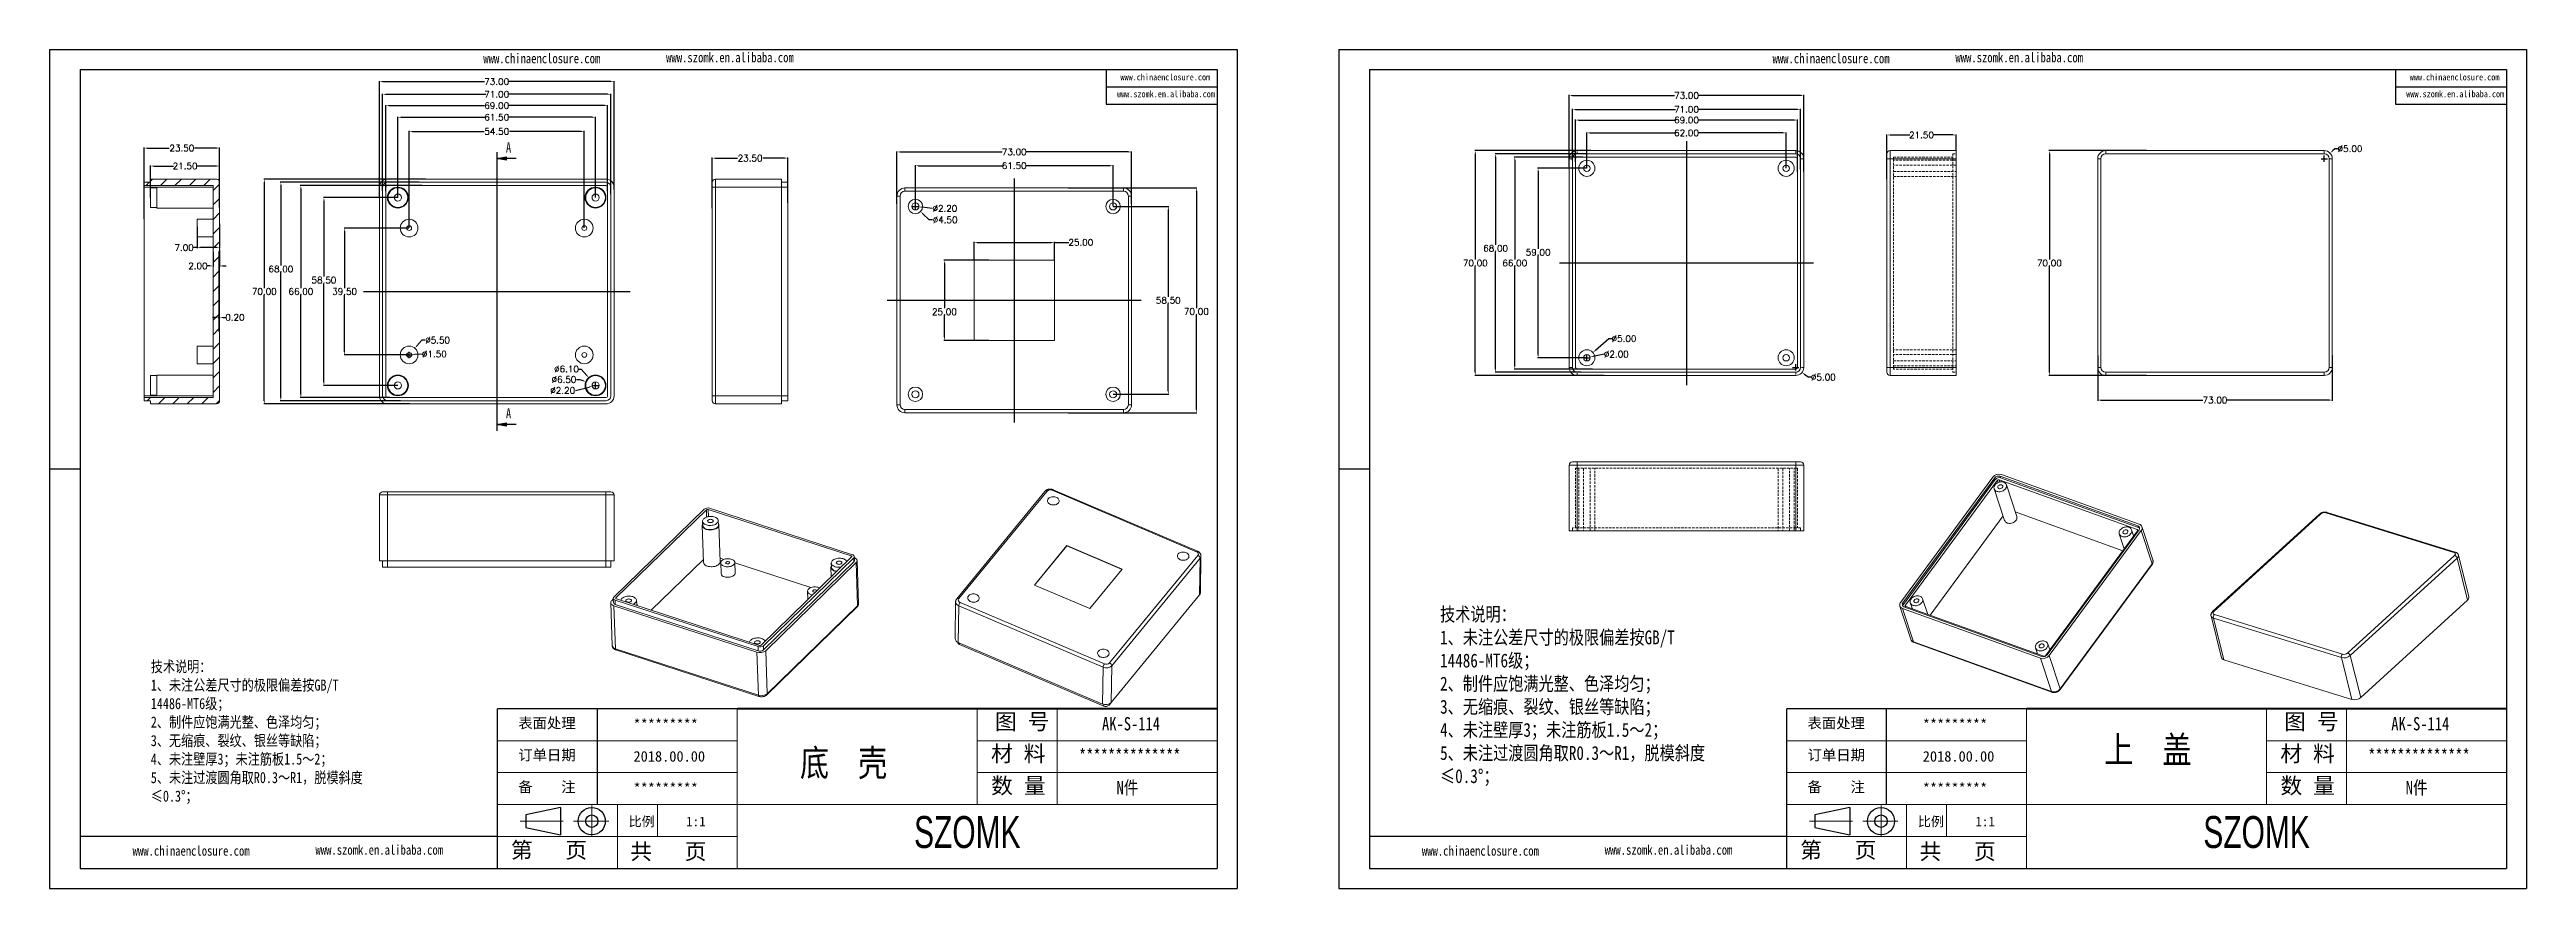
# Model space of a CAD drawing. Header units: inches. Extents: x 3379 to 4150, y 1114 to 1376.
import ezdxf

# ---------------------------------------------------------------- set-up
doc = ezdxf.new("R2010")
doc.units = ezdxf.units.IN
doc.header["$LTSCALE"] = 15
for name, pattern in [('CENTER2', [28.575, 19.05, -3.175, 3.175, -3.175]), ('HIDDEN', [0.075, 0.05, -0.025]), ('PHANTOM', [12.7, 6.35, -1.27, 1.27, -1.27, 1.27, -1.27])]:
    doc.linetypes.add(name, pattern=pattern)
doc.layers.add('文字', color=81, linetype='Continuous')
for name, color, linetype, lineweight in [('粗实线', 7, 'Continuous', 30), ('细实线', 3, 'Continuous', 9), ('细点划线', 2, 'CENTER2', 9)]:
    doc.layers.add(name, color=color, linetype=linetype, lineweight=lineweight)
doc.styles.add('SLDTEXTSTYLE0', font='TXT', dxfattribs={"width": 0.75})
doc.styles.get("Standard").update_dxf_attribs({"font": 'txt', "bigfont": 'gbcbig.shx'})
doc.styles.add('宋体', font='', dxfattribs={"width": 0.8, "height": 3.5})
doc.styles.add('长仿宋', font='', dxfattribs={"width": 0.7, "height": 4})
doc.styles.get('宋体').set_extended_font_data('SimSun')
doc.styles.get('长仿宋').set_extended_font_data('SimSun')
doc.dimstyles.new('2.5', dxfattribs={"dimtxt": 2, "dimasz": 1, "dimexe": 0.18, "dimexo": 0.0625, "dimgap": 0.09, "dimtad": 0, "dimtih": 1, "dimtoh": 1, "dimzin": 0, "dimdsep": 46, "dimtxsty": 'Standard', "dimcen": 1, "dimadec": 0, "dimazin": 2, "dimtfac": 1, "dimtofl": 0, "dimtmove": 0, "dimatfit": 3, "dimfxl": 1, "dimtolj": 1, "dimtzin": 0, "dimarcsym": 0})

msp = doc.modelspace()

# ---------------------------------------------------------------- texts
at = {"color": 7, "linetype": 'Continuous', "char_height": 3.175, "attachment_point": 1, "style": 'SLDTEXTSTYLE0'}
for insert in [(3521.051, 1346.741), (3521.051, 1263.941)]:
    msp.add_mtext('A', dxfattribs=dict(at, insert=insert))
at = {"char_height": 3.27331, "width": 1860.38356, "attachment_point": 1}
for s, insert in [('{\\fSimHei|b0|i0|c134|p49;表面处理}', (3524.889, 1167.554)), ('{\\fSimHei|b0|i0|c134|p49;*********}', (3560.741, 1167.133)), ('{\\fSimHei|b0|i0|c134|p49;表面处理}', (3926.026, 1167.554)), ('{\\fSimHei|b0|i0|c134|p49;*********}', (3961.877, 1167.133)), ('{\\fSimHei|b0|i0|c134|p49;订单日期}', (3524.889, 1157.601)), ('{\\fSimHei|b0|i0|c134|p49;2018.00.00}', (3560.741, 1157.18)), ('{\\fSimHei|b0|i0|c134|p49;订单日期}', (3926.026, 1157.601)), ('{\\fSimHei|b0|i0|c134|p49;2018.00.00}', (3961.877, 1157.18)), ('{\\fSimHei|b0|i0|c134|p49;备    注}', (3524.889, 1147.647)), ('{\\fSimHei|b0|i0|c134|p49;*********}', (3560.741, 1147.226)), ('{\\fSimHei|b0|i0|c134|p49;备    注}', (3926.026, 1147.647)), ('{\\fSimHei|b0|i0|c134|p49;*********}', (3961.877, 1147.226))]:
    msp.add_mtext(s, dxfattribs=dict(at, insert=insert))
at = {"layer": '文字', "color": 0, "attachment_point": 1, "style": '宋体'}
for s, insert, char_height, width in [('www.chinaenclosure.com', (3514.002, 1374.411), 3.04128, 53.43237), ('www.szomk.en.alibaba.com', (3570.887, 1374.712), 3.04128, 53.43237), ('www.chinaenclosure.com', (3915.139, 1374.411), 3.04128, 53.43237), ('www.szomk.en.alibaba.com', (3972.024, 1374.712), 3.04128, 53.43237), ('www.chinaenclosure.com', (3712.239, 1368.076), 2.02752, 35.62158), ('www.chinaenclosure.com', (4113.375, 1368.076), 2.02752, 35.62158), ('www.szomk.en.alibaba.com', (3711.179, 1362.826), 2.02752, 35.62158), ('www.szomk.en.alibaba.com', (4112.316, 1362.826), 2.02752, 35.62158), ('{\\H1.111x;技术说明：\\P1、未注公差尺寸的极限偏差按GB/T 14486-MT6级；\\P2、制件应饱满光整、色泽均匀；\\P3、无缩痕、裂纹、银丝等缺陷；\\P4、未注壁厚3；未注筋板1.5～2；\\P5、未注过渡圆角取R0.3～R1，脱模斜度≤0.3%%D；}', (3811.694, 1201.955), 3.888, 87.57488), ('{\\H1.111x;技术说明：\\P1、未注公差尺寸的极限偏差按GB/T 14486-MT6级；\\P2、制件应饱满光整、色泽均匀；\\P3、无缩痕、裂纹、银丝等缺陷；\\P4、未注壁厚3；未注筋板1.5～2；\\P5、未注过渡圆角取R0.3～R1，脱模斜度≤0.3%%D；}', (3410.558, 1185.234), 3.1104, 70.05991), ('{\\H1.111x;AK-S-114}', (3706.506, 1167.779), 3.73248, 43.15166), ('{\\H1.111x;AK-S-114}', (4107.643, 1167.779), 3.73248, 43.15166), ('底  壳', (3612.545, 1157.675), 8.2944, 106.04092), ('{\\H1.111x;**************}', (3699.327, 1157.825), 3.73248, 43.15166), ('上  盖', (4018.345, 1161.786), 8.2944, 106.04092), ('{\\H1.111x;**************}', (4100.463, 1157.825), 3.73248, 43.15166), ('{\\H1.111x;N件}', (3711.021, 1147.872), 3.73248, 43.15166), ('{\\H1.111x;N件}', (4112.158, 1147.872), 3.73248, 43.15166), ('www.chinaenclosure.com', (3404.897, 1127.653), 3.04128, 53.43237), ('www.szomk.en.alibaba.com', (3461.782, 1127.954), 3.04128, 53.43237), ('www.chinaenclosure.com', (3806.034, 1127.653), 3.04128, 53.43237), ('www.szomk.en.alibaba.com', (3862.919, 1127.954), 3.04128, 53.43237)]:
    msp.add_mtext(s, dxfattribs=dict(at, insert=insert, char_height=char_height, width=width))
at = {"layer": '粗实线', "char_height": 9.95328, "width": 111.61619, "attachment_point": 1, "style": '长仿宋'}
for insert in [(3648.033, 1136.955), (4049.169, 1136.955)]:
    msp.add_mtext('{\\fSTXinwei|b0|i0|c134|p2;SZOMK}', dxfattribs=dict(at, insert=insert))
at = {"layer": '细实线', "color": 7, "attachment_point": 1}
for s, insert, char_height, width in [('{\\fSimSun|b0|i0|c134|p54;图 号}', (3673.169, 1168.868), 4.97664, 24.8832), ('{\\fSimSun|b0|i0|c134|p54;图 号}', (4074.306, 1168.868), 4.97664, 24.8832), ('{\\fSimSun|b0|i0|c134|p54;材 料   }', (3671.99, 1158.914), 4.97664, 24.8832), ('{\\fSimSun|b0|i0|c134|p54;材 料   }', (4073.126, 1158.914), 4.97664, 24.8832), ('{\\fSimSun|b0|i0|c134|p54;数 量}', (3672.014, 1148.912), 4.97664, 22.48509), ('{\\fSimSun|b0|i0|c134|p54;数 量}', (4073.15, 1148.912), 4.97664, 22.48509), ('{\\fSimSun|b0|i0|c134|p54;比例}', (3559.206, 1136.749), 2.98598, 13.10754), ('{\\fSimSun|b0|i0|c134|p54;1:1}', (3577.091, 1136.749), 2.98598, 13.10754), ('{\\fSimSun|b0|i0|c134|p54;比例}', (3960.343, 1136.749), 2.98598, 13.10754), ('{\\fSimSun|b0|i0|c134|p54;1:1}', (3978.228, 1136.749), 2.98598, 13.10754), ('{\\fSimSun|b0|i0|c134|p54;第   页}', (3522.585, 1128.855), 4.97664, 37.3248), ('{\\fSimSun|b0|i0|c134|p54; 共   页}', (3556.332, 1128.432), 4.97664, 37.3248), ('{\\fSimSun|b0|i0|c134|p54;第   页}', (3923.722, 1128.855), 4.97664, 37.3248), ('{\\fSimSun|b0|i0|c134|p54; 共   页}', (3957.468, 1128.432), 4.97664, 37.3248)]:
    msp.add_mtext(s, dxfattribs=dict(at, insert=insert, char_height=char_height, width=width))

# ---------------------------------------------------------------- blocks, each defined once
blk = doc.blocks.new('_CLOSED')
at = {"color": 0, "linetype": 'ByBlock', "lineweight": -2}
for p, q in [((-1, 0.166667), (0, 0)), ((-1, 0.166667), (-1, -0.166667)), ((0, 0), (-1, -0.166667)), ((0, 0), (-1, 0))]:
    blk.add_line(p, q, dxfattribs=at)
blk = doc.blocks.new('*D364')
at = {"color": 0, "lineweight": -2}
for p, q in [((3851.86, 1339.15), (3851.86, 1361.51)), ((3852.86, 1361.33), (3884.6, 1361.33)), ((3923.86, 1361.33), (3892.12, 1361.33)), ((3924.86, 1337.72), (3924.86, 1361.51))]:
    blk.add_line(p, q, dxfattribs=at)
at = {"color": 0}
for points in [[(3852.86, 1361.5), (3852.86, 1361.16), (3851.86, 1361.33)], [(3923.86, 1361.5), (3923.86, 1361.16), (3924.86, 1361.33)]]:
    blk.add_solid(points, dxfattribs=at)
at = {"layer": 'Defpoints', "color": 0}
for p in [(3924.86, 1361.33), (3851.86, 1339.09), (3924.86, 1337.66)]:
    blk.add_point(p, dxfattribs=at)
at = {"color": 0, "insert": (3888.36, 1361.33), "char_height": 2, "attachment_point": 5}
blk.add_mtext('\\A1;73.00', dxfattribs=at)
blk = doc.blocks.new('*D365')
at = {"color": 0, "lineweight": -2}
for p, q in [((3858.63, 1344.16), (3822.47, 1344.16)), ((3822.65, 1343.16), (3822.65, 1310.25)), ((3822.65, 1275.16), (3822.65, 1308.07)), ((3862.7, 1274.16), (3822.47, 1274.16))]:
    blk.add_line(p, q, dxfattribs=at)
at = {"color": 0}
for points in [[(3822.48, 1343.16), (3822.81, 1343.16), (3822.65, 1344.16)], [(3822.48, 1275.16), (3822.81, 1275.16), (3822.65, 1274.16)]]:
    blk.add_solid(points, dxfattribs=at)
at = {"layer": 'Defpoints', "color": 0}
for p in [(3858.69, 1344.16), (3822.65, 1274.16), (3862.76, 1274.16)]:
    blk.add_point(p, dxfattribs=at)
at = {"color": 0, "insert": (3822.65, 1309.16), "char_height": 2, "attachment_point": 5}
blk.add_mtext('\\A1;70.00', dxfattribs=at)
blk = doc.blocks.new('*D366')
at = {"color": 0, "lineweight": -2}
for p, q in [((3857.04, 1343.16), (3828.8, 1343.16)), ((3828.98, 1342.16), (3828.98, 1314.83)), ((3828.98, 1276.16), (3828.98, 1312.65)), ((3855.62, 1275.16), (3828.8, 1275.16))]:
    blk.add_line(p, q, dxfattribs=at)
at = {"color": 0}
for points in [[(3828.81, 1342.16), (3829.15, 1342.16), (3828.98, 1343.16)], [(3828.81, 1276.16), (3829.15, 1276.16), (3828.98, 1275.16)]]:
    blk.add_solid(points, dxfattribs=at)
at = {"layer": 'Defpoints', "color": 0}
for p in [(3828.98, 1343.16), (3857.1, 1343.16), (3855.68, 1275.16)]:
    blk.add_point(p, dxfattribs=at)
at = {"color": 0, "insert": (3828.98, 1313.74), "char_height": 2, "attachment_point": 5}
blk.add_mtext('\\A1;68.00', dxfattribs=at)
blk = doc.blocks.new('*D367')
at = {"color": 0, "lineweight": -2}
for p, q in [((3856.15, 1342.16), (3834.76, 1342.16)), ((3834.94, 1341.16), (3834.94, 1310.25)), ((3834.94, 1277.16), (3834.94, 1308.07)), ((3859.1, 1276.16), (3834.76, 1276.16))]:
    blk.add_line(p, q, dxfattribs=at)
at = {"color": 0}
for points in [[(3834.77, 1341.16), (3835.1, 1341.16), (3834.94, 1342.16)], [(3834.77, 1277.16), (3835.1, 1277.16), (3834.94, 1276.16)]]:
    blk.add_solid(points, dxfattribs=at)
at = {"layer": 'Defpoints', "color": 0}
for p in [(3856.21, 1342.16), (3834.94, 1276.16), (3859.16, 1276.16)]:
    blk.add_point(p, dxfattribs=at)
at = {"color": 0, "insert": (3834.94, 1309.16), "char_height": 2, "attachment_point": 5}
blk.add_mtext('\\A1;66.00', dxfattribs=at)
blk = doc.blocks.new('*D368')
at = {"color": 0, "lineweight": -2}
for p, q in [((3857.3, 1338.66), (3842.02, 1338.66)), ((3842.2, 1337.66), (3842.2, 1313.58)), ((3842.2, 1280.66), (3842.2, 1311.4)), ((3857.3, 1279.66), (3842.02, 1279.66))]:
    blk.add_line(p, q, dxfattribs=at)
at = {"color": 0}
for points in [[(3842.04, 1337.66), (3842.37, 1337.66), (3842.2, 1338.66)], [(3842.04, 1280.66), (3842.37, 1280.66), (3842.2, 1279.66)]]:
    blk.add_solid(points, dxfattribs=at)
at = {"layer": 'Defpoints', "color": 0}
for p in [(3857.36, 1338.66), (3842.2, 1279.66), (3857.36, 1279.66)]:
    blk.add_point(p, dxfattribs=at)
at = {"color": 0, "insert": (3842.2, 1312.49), "char_height": 2, "attachment_point": 5}
blk.add_mtext('\\A1;59.00', dxfattribs=at)
blk = doc.blocks.new('*D369')
at = {"color": 0, "lineweight": -2}
for p, q in [((3852.86, 1341.21), (3852.86, 1357.19)), ((3853.86, 1357.01), (3884.94, 1357.01)), ((3922.86, 1357.01), (3891.78, 1357.01)), ((3923.86, 1338.34), (3923.86, 1357.19))]:
    blk.add_line(p, q, dxfattribs=at)
at = {"color": 0}
for points in [[(3853.86, 1357.17), (3853.86, 1356.84), (3852.86, 1357.01)], [(3922.86, 1357.17), (3922.86, 1356.84), (3923.86, 1357.01)]]:
    blk.add_solid(points, dxfattribs=at)
at = {"layer": 'Defpoints', "color": 0}
for p in [(3923.86, 1357.01), (3852.86, 1341.15), (3923.86, 1338.27)]:
    blk.add_point(p, dxfattribs=at)
at = {"color": 0, "insert": (3888.36, 1357.01), "char_height": 2, "attachment_point": 5}
blk.add_mtext('\\A1;71.00', dxfattribs=at)
blk = doc.blocks.new('*D370')
at = {"color": 0, "lineweight": -2}
for p, q in [((3853.86, 1340.71), (3853.86, 1353.86)), ((3854.86, 1353.68), (3884.6, 1353.68)), ((3921.86, 1353.68), (3892.12, 1353.68)), ((3922.86, 1337.54), (3922.86, 1353.86))]:
    blk.add_line(p, q, dxfattribs=at)
at = {"color": 0}
for points in [[(3854.86, 1353.85), (3854.86, 1353.51), (3853.86, 1353.68)], [(3921.86, 1353.85), (3921.86, 1353.51), (3922.86, 1353.68)]]:
    blk.add_solid(points, dxfattribs=at)
at = {"layer": 'Defpoints', "color": 0}
for p in [(3922.86, 1353.68), (3853.86, 1340.65), (3922.86, 1337.47)]:
    blk.add_point(p, dxfattribs=at)
at = {"color": 0, "insert": (3888.36, 1353.68), "char_height": 2, "attachment_point": 5}
blk.add_mtext('\\A1;69.00', dxfattribs=at)
blk = doc.blocks.new('*D371')
at = {"color": 0, "lineweight": -2}
for p, q in [((3857.36, 1338.73), (3857.36, 1349.86)), ((3858.36, 1349.68), (3884.6, 1349.68)), ((3918.36, 1349.68), (3892.12, 1349.68)), ((3919.36, 1338.73), (3919.36, 1349.86))]:
    blk.add_line(p, q, dxfattribs=at)
at = {"color": 0}
for points in [[(3858.36, 1349.85), (3858.36, 1349.52), (3857.36, 1349.68)], [(3918.36, 1349.85), (3918.36, 1349.52), (3919.36, 1349.68)]]:
    blk.add_solid(points, dxfattribs=at)
at = {"layer": 'Defpoints', "color": 0}
for p in [(3919.36, 1349.68), (3857.36, 1338.66), (3919.36, 1338.66)]:
    blk.add_point(p, dxfattribs=at)
at = {"color": 0, "insert": (3888.36, 1349.68), "char_height": 2, "attachment_point": 5}
blk.add_mtext('\\A1;62.00', dxfattribs=at)
blk = doc.blocks.new('*D372')
at = {"color": 0, "lineweight": -2}
for p, q in [((3856.36, 1279.66), (3858.36, 1279.66)), ((3857.36, 1278.66), (3857.36, 1280.66)), ((3864.17, 1285.61), (3860, 1281.96)), ((3865.17, 1285.61), (3864.17, 1285.61))]:
    blk.add_line(p, q, dxfattribs=at)
at = {"color": 0}
blk.add_solid([(3859.89, 1282.09), (3860.11, 1281.84), (3859.25, 1281.31)], dxfattribs=at)
at = {"layer": 'Defpoints', "color": 0}
for p in [(3859.25, 1281.31), (3855.48, 1278.02)]:
    blk.add_point(p, dxfattribs=at)
at = {"color": 0, "insert": (3868.93, 1285.61), "char_height": 2, "attachment_point": 5}
blk.add_mtext('\\A1;∅5.00', dxfattribs=at)
blk = doc.blocks.new('*D373')
at = {"color": 0, "lineweight": -2}
for p, q in [((3856.36, 1279.66), (3858.36, 1279.66)), ((3857.36, 1278.66), (3857.36, 1280.66)), ((3862.77, 1280.79), (3859.32, 1280.07))]:
    blk.add_line(p, q, dxfattribs=at)
at = {"color": 0}
blk.add_solid([(3859.29, 1280.23), (3859.35, 1279.91), (3858.34, 1279.87)], dxfattribs=at)
at = {"layer": 'Defpoints', "color": 0}
for p in [(3856.38, 1279.46), (3858.34, 1279.87)]:
    blk.add_point(p, dxfattribs=at)
at = {"color": 0, "insert": (3866.53, 1280.79), "char_height": 2, "attachment_point": 5}
blk.add_mtext('\\A1;∅2.00', dxfattribs=at)
blk = doc.blocks.new('*D374')
at = {"color": 0, "lineweight": -2}
for p, q in [((3950.73, 1335.32), (3950.73, 1349.22)), ((3951.73, 1349.04), (3957.89, 1349.04)), ((3971.23, 1349.04), (3965.07, 1349.04)), ((3972.23, 1344.23), (3972.23, 1349.22))]:
    blk.add_line(p, q, dxfattribs=at)
at = {"color": 0}
for points in [[(3951.73, 1349.21), (3951.73, 1348.88), (3950.73, 1349.04)], [(3971.23, 1349.21), (3971.23, 1348.88), (3972.23, 1349.04)]]:
    blk.add_solid(points, dxfattribs=at)
at = {"layer": 'Defpoints', "color": 0}
for p in [(3972.23, 1349.04), (3972.23, 1344.16), (3950.73, 1335.26)]:
    blk.add_point(p, dxfattribs=at)
at = {"color": 0, "insert": (3961.48, 1349.04), "char_height": 2, "attachment_point": 5}
blk.add_mtext('\\A1;21.50', dxfattribs=at)
blk = doc.blocks.new('*D375')
at = {"color": 0, "lineweight": -2}
for p, q in [((3921.36, 1276.66), (3923.36, 1276.66)), ((3922.36, 1275.66), (3922.36, 1277.66)), ((3926.17, 1273.63), (3925.1, 1274.48)), ((3927.17, 1273.63), (3926.17, 1273.63))]:
    blk.add_line(p, q, dxfattribs=at)
at = {"color": 0}
blk.add_solid([(3925.2, 1274.61), (3924.99, 1274.35), (3924.32, 1275.1)], dxfattribs=at)
at = {"layer": 'Defpoints', "color": 0}
for p in [(3920.41, 1278.22), (3924.32, 1275.1)]:
    blk.add_point(p, dxfattribs=at)
at = {"color": 0, "insert": (3930.93, 1273.63), "char_height": 2, "attachment_point": 5}
blk.add_mtext('\\A1;∅5.00', dxfattribs=at)
blk = doc.blocks.new('*D376')
at = {"color": 0, "lineweight": -2}
for p, q in [((4085.8, 1341.66), (4087.8, 1341.66)), ((4086.8, 1340.66), (4086.8, 1342.66)), ((4090.06, 1344.76), (4089.33, 1344.07)), ((4091.06, 1344.76), (4090.06, 1344.76))]:
    blk.add_line(p, q, dxfattribs=at)
at = {"color": 0}
blk.add_solid([(4089.22, 1344.2), (4089.45, 1343.95), (4088.61, 1343.39)], dxfattribs=at)
at = {"layer": 'Defpoints', "color": 0}
for p in [(4088.61, 1343.39), (4084.98, 1339.94)]:
    blk.add_point(p, dxfattribs=at)
at = {"color": 0, "insert": (4094.81, 1344.76), "char_height": 2, "attachment_point": 5}
blk.add_mtext('\\A1;∅5.00', dxfattribs=at)
blk = doc.blocks.new('*D377')
at = {"color": 0, "lineweight": -2}
for p, q in [((4016.3, 1280.42), (4016.3, 1266.3)), ((4089.3, 1280.42), (4089.3, 1266.3)), ((4017.3, 1266.48), (4049.04, 1266.48)), ((4088.3, 1266.48), (4056.55, 1266.48))]:
    blk.add_line(p, q, dxfattribs=at)
at = {"color": 0}
for points in [[(4017.3, 1266.65), (4017.3, 1266.31), (4016.3, 1266.48)], [(4088.3, 1266.65), (4088.3, 1266.31), (4089.3, 1266.48)]]:
    blk.add_solid(points, dxfattribs=at)
at = {"layer": 'Defpoints', "color": 0}
for p in [(4016.3, 1280.48), (4089.3, 1280.48), (4089.3, 1266.48)]:
    blk.add_point(p, dxfattribs=at)
at = {"color": 0, "insert": (4052.8, 1266.48), "char_height": 2, "attachment_point": 5}
blk.add_mtext('\\A1;73.00', dxfattribs=at)
blk = doc.blocks.new('*D378')
at = {"color": 0, "lineweight": -2}
for p, q in [((4031.5, 1344.16), (4001.09, 1344.16)), ((4001.27, 1343.16), (4001.27, 1310.25)), ((4001.27, 1275.16), (4001.27, 1308.07)), ((4031.5, 1274.16), (4001.09, 1274.16))]:
    blk.add_line(p, q, dxfattribs=at)
at = {"color": 0}
for points in [[(4001.1, 1343.16), (4001.44, 1343.16), (4001.27, 1344.16)], [(4001.1, 1275.16), (4001.44, 1275.16), (4001.27, 1274.16)]]:
    blk.add_solid(points, dxfattribs=at)
at = {"layer": 'Defpoints', "color": 0}
for p in [(4001.27, 1344.16), (4031.56, 1344.16), (4031.56, 1274.16)]:
    blk.add_point(p, dxfattribs=at)
at = {"color": 0, "insert": (4001.27, 1309.16), "char_height": 2, "attachment_point": 5}
blk.add_mtext('\\A1;70.00', dxfattribs=at)
blk = doc.blocks.new('*D380')
at = {"color": 0, "lineweight": -2}
for p, q in [((3490.93, 1320.11), (3490.93, 1350.33)), ((3491.93, 1350.15), (3514.26, 1350.15)), ((3544.43, 1350.15), (3522.11, 1350.15)), ((3545.43, 1320.11), (3545.43, 1350.33))]:
    blk.add_line(p, q, dxfattribs=at)
at = {"color": 0}
for points in [[(3491.93, 1350.31), (3491.93, 1349.98), (3490.93, 1350.15)], [(3544.43, 1350.31), (3544.43, 1349.98), (3545.43, 1350.15)]]:
    blk.add_solid(points, dxfattribs=at)
at = {"layer": 'Defpoints', "color": 0}
for p in [(3545.43, 1350.15), (3490.93, 1320.05), (3545.43, 1320.05)]:
    blk.add_point(p, dxfattribs=at)
at = {"color": 0, "insert": (3518.18, 1350.15), "char_height": 2, "attachment_point": 5}
blk.add_mtext('\\A1;54.50', dxfattribs=at)
blk = doc.blocks.new('*D381')
at = {"color": 0, "lineweight": -2}
for p, q in [((3487.43, 1329.61), (3487.43, 1354.74)), ((3488.43, 1354.56), (3514.59, 1354.56)), ((3547.93, 1354.56), (3521.77, 1354.56)), ((3548.93, 1329.61), (3548.93, 1354.74))]:
    blk.add_line(p, q, dxfattribs=at)
at = {"color": 0}
for points in [[(3488.43, 1354.73), (3488.43, 1354.4), (3487.43, 1354.56)], [(3547.93, 1354.73), (3547.93, 1354.4), (3548.93, 1354.56)]]:
    blk.add_solid(points, dxfattribs=at)
at = {"layer": 'Defpoints', "color": 0}
for p in [(3487.43, 1354.56), (3487.43, 1329.55), (3548.93, 1329.55)]:
    blk.add_point(p, dxfattribs=at)
at = {"color": 0, "insert": (3518.18, 1354.56), "char_height": 2, "attachment_point": 5}
blk.add_mtext('\\A1;61.50', dxfattribs=at)
blk = doc.blocks.new('*D382')
at = {"color": 0, "lineweight": -2}
for p, q in [((3483.68, 1331.53), (3483.68, 1358.38)), ((3484.68, 1358.2), (3514.43, 1358.2)), ((3551.68, 1358.2), (3521.94, 1358.2)), ((3552.68, 1331.53), (3552.68, 1358.38))]:
    blk.add_line(p, q, dxfattribs=at)
at = {"color": 0}
for points in [[(3484.68, 1358.37), (3484.68, 1358.04), (3483.68, 1358.2)], [(3551.68, 1358.37), (3551.68, 1358.04), (3552.68, 1358.2)]]:
    blk.add_solid(points, dxfattribs=at)
at = {"layer": 'Defpoints', "color": 0}
for p in [(3552.68, 1358.2), (3483.68, 1331.47), (3552.68, 1331.47)]:
    blk.add_point(p, dxfattribs=at)
at = {"color": 0, "insert": (3518.18, 1358.2), "char_height": 2, "attachment_point": 5}
blk.add_mtext('\\A1;69.00', dxfattribs=at)
blk = doc.blocks.new('*D383')
at = {"color": 0, "lineweight": -2}
for p, q in [((3482.68, 1331.61), (3482.68, 1361.9)), ((3483.68, 1361.72), (3514.76, 1361.72)), ((3552.68, 1361.72), (3521.61, 1361.72)), ((3553.68, 1330.58), (3553.68, 1361.9))]:
    blk.add_line(p, q, dxfattribs=at)
at = {"color": 0}
for points in [[(3483.68, 1361.89), (3483.68, 1361.56), (3482.68, 1361.72)], [(3552.68, 1361.89), (3552.68, 1361.56), (3553.68, 1361.72)]]:
    blk.add_solid(points, dxfattribs=at)
at = {"layer": 'Defpoints', "color": 0}
for p in [(3553.68, 1361.72), (3482.68, 1331.54), (3553.68, 1330.51)]:
    blk.add_point(p, dxfattribs=at)
at = {"color": 0, "insert": (3518.18, 1361.72), "char_height": 2, "attachment_point": 5}
blk.add_mtext('\\A1;71.00', dxfattribs=at)
blk = doc.blocks.new('*D384')
at = {"color": 0, "lineweight": -2}
for p, q in [((3481.68, 1329.34), (3481.68, 1365.84)), ((3482.68, 1365.66), (3514.43, 1365.66)), ((3553.68, 1365.66), (3521.94, 1365.66)), ((3554.68, 1332.06), (3554.68, 1365.84))]:
    blk.add_line(p, q, dxfattribs=at)
at = {"color": 0}
for points in [[(3482.68, 1365.82), (3482.68, 1365.49), (3481.68, 1365.66)], [(3553.68, 1365.82), (3553.68, 1365.49), (3554.68, 1365.66)]]:
    blk.add_solid(points, dxfattribs=at)
at = {"layer": 'Defpoints', "color": 0}
for p in [(3481.68, 1365.66), (3481.68, 1329.28), (3554.68, 1332)]:
    blk.add_point(p, dxfattribs=at)
at = {"color": 0, "insert": (3518.18, 1365.66), "char_height": 2, "attachment_point": 5}
blk.add_mtext('\\A1;73.00', dxfattribs=at)
blk = doc.blocks.new('*D385')
at = {"color": 0, "lineweight": -2}
for p, q in [((3490.87, 1320.05), (3470.69, 1320.05)), ((3470.87, 1319.05), (3470.87, 1301.39)), ((3470.87, 1281.55), (3470.87, 1299.21)), ((3490.87, 1280.55), (3470.69, 1280.55))]:
    blk.add_line(p, q, dxfattribs=at)
at = {"color": 0}
for points in [[(3470.7, 1319.05), (3471.04, 1319.05), (3470.87, 1320.05)], [(3470.7, 1281.55), (3471.04, 1281.55), (3470.87, 1280.55)]]:
    blk.add_solid(points, dxfattribs=at)
at = {"layer": 'Defpoints', "color": 0}
for p in [(3470.87, 1320.05), (3490.93, 1320.05), (3490.93, 1280.55)]:
    blk.add_point(p, dxfattribs=at)
at = {"color": 0, "insert": (3470.87, 1300.3), "char_height": 2, "attachment_point": 5}
blk.add_mtext('\\A1;39.50', dxfattribs=at)
blk = doc.blocks.new('*D386')
at = {"color": 0, "lineweight": -2}
for p, q in [((3487.37, 1329.55), (3464.25, 1329.55)), ((3464.43, 1328.55), (3464.43, 1304.94)), ((3464.43, 1272.05), (3464.43, 1302.76)), ((3487.37, 1271.05), (3464.25, 1271.05))]:
    blk.add_line(p, q, dxfattribs=at)
at = {"color": 0}
for points in [[(3464.26, 1328.55), (3464.6, 1328.55), (3464.43, 1329.55)], [(3464.26, 1272.05), (3464.6, 1272.05), (3464.43, 1271.05)]]:
    blk.add_solid(points, dxfattribs=at)
at = {"layer": 'Defpoints', "color": 0}
for p in [(3487.43, 1329.55), (3464.43, 1271.05), (3487.43, 1271.05)]:
    blk.add_point(p, dxfattribs=at)
at = {"color": 0, "insert": (3464.43, 1303.85), "char_height": 2, "attachment_point": 5}
blk.add_mtext('\\A1;58.50', dxfattribs=at)
blk = doc.blocks.new('*D387')
at = {"color": 0, "lineweight": -2}
for p, q in [((3495.01, 1333.3), (3457.07, 1333.3)), ((3457.25, 1332.3), (3457.25, 1301.39)), ((3457.25, 1268.3), (3457.25, 1299.21)), ((3484.94, 1267.3), (3457.07, 1267.3))]:
    blk.add_line(p, q, dxfattribs=at)
at = {"color": 0}
for points in [[(3457.08, 1332.3), (3457.41, 1332.3), (3457.25, 1333.3)], [(3457.08, 1268.3), (3457.41, 1268.3), (3457.25, 1267.3)]]:
    blk.add_solid(points, dxfattribs=at)
at = {"layer": 'Defpoints', "color": 0}
for p in [(3495.07, 1333.3), (3457.25, 1267.3), (3485, 1267.3)]:
    blk.add_point(p, dxfattribs=at)
at = {"color": 0, "insert": (3457.25, 1300.3), "char_height": 2, "attachment_point": 5}
blk.add_mtext('\\A1;66.00', dxfattribs=at)
blk = doc.blocks.new('*D388')
at = {"color": 0, "lineweight": -2}
for p, q in [((3494.05, 1334.3), (3450.85, 1334.3)), ((3451.03, 1333.3), (3451.03, 1308.39)), ((3451.03, 1267.3), (3451.03, 1306.21)), ((3488.28, 1266.3), (3450.85, 1266.3))]:
    blk.add_line(p, q, dxfattribs=at)
at = {"color": 0}
for points in [[(3450.86, 1333.3), (3451.2, 1333.3), (3451.03, 1334.3)], [(3450.86, 1267.3), (3451.2, 1267.3), (3451.03, 1266.3)]]:
    blk.add_solid(points, dxfattribs=at)
at = {"layer": 'Defpoints', "color": 0}
for p in [(3494.11, 1334.3), (3451.03, 1266.3), (3488.34, 1266.3)]:
    blk.add_point(p, dxfattribs=at)
at = {"color": 0, "insert": (3451.03, 1307.3), "char_height": 2, "attachment_point": 5}
blk.add_mtext('\\A1;68.00', dxfattribs=at)
blk = doc.blocks.new('*D389')
at = {"color": 0, "lineweight": -2}
for p, q in [((3496.05, 1335.3), (3445.69, 1335.3)), ((3445.87, 1334.3), (3445.87, 1301.39)), ((3445.87, 1266.3), (3445.87, 1299.21)), ((3491.19, 1265.3), (3445.69, 1265.3))]:
    blk.add_line(p, q, dxfattribs=at)
at = {"color": 0}
for points in [[(3445.7, 1334.3), (3446.04, 1334.3), (3445.87, 1335.3)], [(3445.7, 1266.3), (3446.04, 1266.3), (3445.87, 1265.3)]]:
    blk.add_solid(points, dxfattribs=at)
at = {"layer": 'Defpoints', "color": 0}
for p in [(3496.11, 1335.3), (3445.87, 1265.3), (3491.26, 1265.3)]:
    blk.add_point(p, dxfattribs=at)
at = {"color": 0, "insert": (3445.87, 1300.3), "char_height": 2, "attachment_point": 5}
blk.add_mtext('\\A1;70.00', dxfattribs=at)
blk = doc.blocks.new('*D390')
at = {"color": 0, "lineweight": -2}
for p, q in [((3585.26, 1326.21), (3585.26, 1342.01)), ((3586.26, 1341.83), (3593.08, 1341.83)), ((3607.76, 1341.83), (3600.93, 1341.83)), ((3608.76, 1327.95), (3608.76, 1342.01))]:
    blk.add_line(p, q, dxfattribs=at)
at = {"color": 0}
for points in [[(3586.26, 1341.99), (3586.26, 1341.66), (3585.26, 1341.83)], [(3607.76, 1341.99), (3607.76, 1341.66), (3608.76, 1341.83)]]:
    blk.add_solid(points, dxfattribs=at)
at = {"layer": 'Defpoints', "color": 0}
for p in [(3608.76, 1341.83), (3585.26, 1326.15), (3608.76, 1327.89)]:
    blk.add_point(p, dxfattribs=at)
at = {"color": 0, "insert": (3597.01, 1341.83), "char_height": 2, "attachment_point": 5}
blk.add_mtext('\\A1;23.50', dxfattribs=at)
blk = doc.blocks.new('*D391')
at = {"color": 0, "lineweight": -2}
for p, q in [((3489.93, 1280.55), (3491.93, 1280.55)), ((3490.93, 1279.55), (3490.93, 1281.55)), ((3494.87, 1285.16), (3493.37, 1283.4)), ((3495.87, 1285.16), (3494.87, 1285.16))]:
    blk.add_line(p, q, dxfattribs=at)
at = {"color": 0}
blk.add_solid([(3493.24, 1283.51), (3493.49, 1283.29), (3492.72, 1282.64)], dxfattribs=at)
at = {"layer": 'Defpoints', "color": 0}
for p in [(3492.72, 1282.64), (3489.15, 1278.46)]:
    blk.add_point(p, dxfattribs=at)
at = {"color": 0, "insert": (3499.79, 1285.16), "char_height": 2, "attachment_point": 5}
blk.add_mtext('\\A1;∅5.50', dxfattribs=at)
blk = doc.blocks.new('*D392')
at = {"color": 0, "lineweight": -2}
for p, q in [((3489.93, 1280.55), (3491.93, 1280.55)), ((3490.93, 1279.55), (3490.93, 1281.55)), ((3495.19, 1280.82), (3492.68, 1280.66))]:
    blk.add_line(p, q, dxfattribs=at)
at = {"color": 0}
blk.add_solid([(3492.67, 1280.82), (3492.69, 1280.49), (3491.68, 1280.6)], dxfattribs=at)
at = {"layer": 'Defpoints', "color": 0}
for p in [(3490.19, 1280.5), (3491.68, 1280.6)]:
    blk.add_point(p, dxfattribs=at)
at = {"color": 0, "insert": (3498.78, 1280.82), "char_height": 2, "attachment_point": 5}
blk.add_mtext('\\A1;∅1.50', dxfattribs=at)
blk = doc.blocks.new('*D393')
at = {"color": 0, "lineweight": -2}
for p, q in [((3543.02, 1272.9), (3544.02, 1272.9)), ((3544.02, 1272.9), (3544.96, 1272.55)), ((3548.93, 1270.05), (3548.93, 1272.05)), ((3547.93, 1271.05), (3549.93, 1271.05))]:
    blk.add_line(p, q, dxfattribs=at)
at = {"color": 0}
blk.add_solid([(3545.02, 1272.71), (3544.9, 1272.39), (3545.89, 1272.2)], dxfattribs=at)
at = {"layer": 'Defpoints', "color": 0}
for p in [(3545.89, 1272.2), (3551.98, 1269.9)]:
    blk.add_point(p, dxfattribs=at)
at = {"color": 0, "insert": (3539.1, 1272.9), "char_height": 2, "attachment_point": 5}
blk.add_mtext('\\A1;∅6.50', dxfattribs=at)
blk = doc.blocks.new('*D394')
at = {"color": 0, "lineweight": -2}
for p, q in [((3543.48, 1276.16), (3544.48, 1276.16)), ((3544.48, 1276.16), (3546.27, 1274.1)), ((3548.93, 1270.05), (3548.93, 1272.05)), ((3547.93, 1271.05), (3549.93, 1271.05))]:
    blk.add_line(p, q, dxfattribs=at)
at = {"color": 0}
blk.add_solid([(3546.4, 1274.21), (3546.15, 1273.99), (3546.93, 1273.35)], dxfattribs=at)
at = {"layer": 'Defpoints', "color": 0}
for p in [(3546.93, 1273.35), (3550.94, 1268.75)]:
    blk.add_point(p, dxfattribs=at)
at = {"color": 0, "insert": (3539.89, 1276.16), "char_height": 2, "attachment_point": 5}
blk.add_mtext('\\A1;∅6.10', dxfattribs=at)
blk = doc.blocks.new('*D395')
at = {"color": 0, "lineweight": -2}
for p, q in [((3548.93, 1270.05), (3548.93, 1272.05)), ((3542.65, 1269.49), (3546.9, 1270.54)), ((3547.93, 1271.05), (3549.93, 1271.05))]:
    blk.add_line(p, q, dxfattribs=at)
at = {"color": 0}
blk.add_solid([(3546.86, 1270.71), (3546.94, 1270.38), (3547.87, 1270.78)], dxfattribs=at)
at = {"layer": 'Defpoints', "color": 0}
for p in [(3547.87, 1270.78), (3550, 1271.31)]:
    blk.add_point(p, dxfattribs=at)
at = {"color": 0, "insert": (3538.72, 1269.49), "char_height": 2, "attachment_point": 5}
blk.add_mtext('\\A1;∅2.20', dxfattribs=at)
blk = doc.blocks.new('*D396')
at = {"color": 0, "lineweight": -2}
for p, q in [((3648.45, 1326.85), (3648.45, 1339.64)), ((3649.45, 1339.46), (3675.61, 1339.46)), ((3708.95, 1339.46), (3682.79, 1339.46)), ((3709.95, 1326.85), (3709.95, 1339.64))]:
    blk.add_line(p, q, dxfattribs=at)
at = {"color": 0}
for points in [[(3649.45, 1339.63), (3649.45, 1339.3), (3648.45, 1339.46)], [(3708.95, 1339.63), (3708.95, 1339.3), (3709.95, 1339.46)]]:
    blk.add_solid(points, dxfattribs=at)
at = {"layer": 'Defpoints', "color": 0}
for p in [(3709.95, 1339.46), (3648.45, 1326.79), (3709.95, 1326.79)]:
    blk.add_point(p, dxfattribs=at)
at = {"color": 0, "insert": (3679.2, 1339.46), "char_height": 2, "attachment_point": 5}
blk.add_mtext('\\A1;61.50', dxfattribs=at)
blk = doc.blocks.new('*D397')
at = {"color": 0, "lineweight": -2}
for p, q in [((3642.7, 1327.6), (3642.7, 1343.94)), ((3643.7, 1343.76), (3675.45, 1343.76)), ((3714.7, 1343.76), (3682.96, 1343.76)), ((3715.7, 1327.6), (3715.7, 1343.94))]:
    blk.add_line(p, q, dxfattribs=at)
at = {"color": 0}
for points in [[(3643.7, 1343.93), (3643.7, 1343.59), (3642.7, 1343.76)], [(3714.7, 1343.93), (3714.7, 1343.59), (3715.7, 1343.76)]]:
    blk.add_solid(points, dxfattribs=at)
at = {"layer": 'Defpoints', "color": 0}
for p in [(3715.7, 1343.76), (3642.7, 1327.54), (3715.7, 1327.54)]:
    blk.add_point(p, dxfattribs=at)
at = {"color": 0, "insert": (3679.2, 1343.76), "char_height": 2, "attachment_point": 5}
blk.add_mtext('\\A1;73.00', dxfattribs=at)
blk = doc.blocks.new('*D398')
at = {"color": 0, "lineweight": -2}
for p, q in [((3647.45, 1326.79), (3649.45, 1326.79)), ((3648.45, 1325.79), (3648.45, 1327.79)), ((3653.69, 1326.17), (3650.54, 1326.54))]:
    blk.add_line(p, q, dxfattribs=at)
at = {"color": 0}
blk.add_solid([(3650.56, 1326.71), (3650.52, 1326.38), (3649.55, 1326.66)], dxfattribs=at)
at = {"layer": 'Defpoints', "color": 0}
for p in [(3647.36, 1326.91), (3649.55, 1326.66)]:
    blk.add_point(p, dxfattribs=at)
at = {"color": 0, "insert": (3657.62, 1326.17), "char_height": 2, "attachment_point": 5}
blk.add_mtext('\\A1;∅2.20', dxfattribs=at)
blk = doc.blocks.new('*D399')
at = {"color": 0, "lineweight": -2}
for p, q in [((3647.45, 1326.79), (3649.45, 1326.79)), ((3648.45, 1325.79), (3648.45, 1327.79)), ((3652.78, 1322.61), (3650.79, 1324.53)), ((3653.78, 1322.61), (3652.78, 1322.61))]:
    blk.add_line(p, q, dxfattribs=at)
at = {"color": 0}
blk.add_solid([(3650.91, 1324.65), (3650.68, 1324.41), (3650.07, 1325.22)], dxfattribs=at)
at = {"layer": 'Defpoints', "color": 0}
for p in [(3646.84, 1328.35), (3650.07, 1325.22)]:
    blk.add_point(p, dxfattribs=at)
at = {"color": 0, "insert": (3657.7, 1322.61), "char_height": 2, "attachment_point": 5}
blk.add_mtext('\\A1;∅4.50', dxfattribs=at)
blk = doc.blocks.new('*D400')
at = {"color": 0, "lineweight": -2}
for p, q in [((3695.95, 1332.54), (3736.05, 1332.54)), ((3735.87, 1331.54), (3735.87, 1295.16)), ((3735.87, 1263.54), (3735.87, 1292.98)), ((3695.95, 1262.54), (3736.05, 1262.54))]:
    blk.add_line(p, q, dxfattribs=at)
at = {"color": 0}
for points in [[(3735.7, 1331.54), (3736.04, 1331.54), (3735.87, 1332.54)], [(3735.7, 1263.54), (3736.04, 1263.54), (3735.87, 1262.54)]]:
    blk.add_solid(points, dxfattribs=at)
at = {"layer": 'Defpoints', "color": 0}
for p in [(3695.88, 1332.54), (3735.87, 1332.54), (3695.88, 1262.54)]:
    blk.add_point(p, dxfattribs=at)
at = {"color": 0, "insert": (3735.87, 1294.07), "char_height": 2, "attachment_point": 5}
blk.add_mtext('\\A1;70.00', dxfattribs=at)
blk = doc.blocks.new('*D401')
at = {"color": 0, "lineweight": -2}
for p, q in [((3710.02, 1326.79), (3727.31, 1326.79)), ((3727.13, 1325.79), (3727.13, 1298.63)), ((3727.13, 1269.29), (3727.13, 1296.45)), ((3710.02, 1268.29), (3727.31, 1268.29))]:
    blk.add_line(p, q, dxfattribs=at)
at = {"color": 0}
for points in [[(3726.97, 1325.79), (3727.3, 1325.79), (3727.13, 1326.79)], [(3726.97, 1269.29), (3727.3, 1269.29), (3727.13, 1268.29)]]:
    blk.add_solid(points, dxfattribs=at)
at = {"layer": 'Defpoints', "color": 0}
for p in [(3709.95, 1326.79), (3727.13, 1326.79), (3709.95, 1268.29)]:
    blk.add_point(p, dxfattribs=at)
at = {"color": 0, "insert": (3727.13, 1297.54), "char_height": 2, "attachment_point": 5}
blk.add_mtext('\\A1;58.50', dxfattribs=at)
blk = doc.blocks.new('*D402')
at = {"color": 0, "lineweight": -2}
for p, q in [((3666.7, 1310.1), (3666.7, 1315.77)), ((3667.7, 1315.59), (3690.7, 1315.59)), ((3691.7, 1310.1), (3691.7, 1315.77)), ((3691.7, 1315.59), (3696.16, 1315.59))]:
    blk.add_line(p, q, dxfattribs=at)
at = {"color": 0}
for points in [[(3667.7, 1315.76), (3667.7, 1315.43), (3666.7, 1315.59)], [(3690.7, 1315.76), (3690.7, 1315.43), (3691.7, 1315.59)]]:
    blk.add_solid(points, dxfattribs=at)
at = {"layer": 'Defpoints', "color": 0}
for p in [(3691.7, 1315.59), (3666.7, 1310.04), (3691.7, 1310.04)]:
    blk.add_point(p, dxfattribs=at)
at = {"color": 0, "insert": (3699.92, 1315.59), "char_height": 2, "attachment_point": 5}
blk.add_mtext('\\A1;25.00', dxfattribs=at)
blk = doc.blocks.new('*D403')
at = {"color": 0, "lineweight": -2}
for p, q in [((3671.27, 1310.04), (3657.29, 1310.04)), ((3657.47, 1309.04), (3657.47, 1295.07)), ((3657.47, 1286.04), (3657.47, 1292.89)), ((3671.27, 1285.04), (3657.29, 1285.04))]:
    blk.add_line(p, q, dxfattribs=at)
at = {"color": 0}
for points in [[(3657.3, 1309.04), (3657.64, 1309.04), (3657.47, 1310.04)], [(3657.3, 1286.04), (3657.64, 1286.04), (3657.47, 1285.04)]]:
    blk.add_solid(points, dxfattribs=at)
at = {"layer": 'Defpoints', "color": 0}
for p in [(3671.33, 1310.04), (3657.47, 1285.04), (3671.33, 1285.04)]:
    blk.add_point(p, dxfattribs=at)
at = {"color": 0, "insert": (3657.47, 1293.98), "char_height": 2, "attachment_point": 5}
blk.add_mtext('\\A1;25.00', dxfattribs=at)
blk = doc.blocks.new('*D404')
at = {"color": 0, "lineweight": -2}
for p, q in [((3424.97, 1320.49), (3424.97, 1313.79)), ((3431.97, 1321.33), (3431.97, 1313.79)), ((3424.97, 1313.97), (3423.66, 1313.97)), ((3430.97, 1313.97), (3425.97, 1313.97))]:
    blk.add_line(p, q, dxfattribs=at)
at = {"color": 0}
for points in [[(3425.97, 1314.14), (3425.97, 1313.8), (3424.97, 1313.97)], [(3430.97, 1314.14), (3430.97, 1313.8), (3431.97, 1313.97)]]:
    blk.add_solid(points, dxfattribs=at)
at = {"layer": 'Defpoints', "color": 0}
for p in [(3424.97, 1320.55), (3431.97, 1321.39), (3424.97, 1313.97)]:
    blk.add_point(p, dxfattribs=at)
at = {"color": 0, "insert": (3420.91, 1313.97), "char_height": 2, "attachment_point": 5}
blk.add_mtext('\\A1;7.00', dxfattribs=at)
blk = doc.blocks.new('*D405')
at = {"color": 0, "lineweight": -2}
for p, q in [((3410.47, 1329.61), (3410.47, 1339.56)), ((3411.47, 1339.38), (3417.63, 1339.38)), ((3430.97, 1339.38), (3424.81, 1339.38)), ((3431.97, 1331.19), (3431.97, 1339.56))]:
    blk.add_line(p, q, dxfattribs=at)
at = {"color": 0}
for points in [[(3411.47, 1339.54), (3411.47, 1339.21), (3410.47, 1339.38)], [(3430.97, 1339.54), (3430.97, 1339.21), (3431.97, 1339.38)]]:
    blk.add_solid(points, dxfattribs=at)
at = {"layer": 'Defpoints', "color": 0}
for p in [(3431.97, 1339.38), (3410.47, 1329.55), (3431.97, 1331.13)]:
    blk.add_point(p, dxfattribs=at)
at = {"color": 0, "insert": (3421.22, 1339.38), "char_height": 2, "attachment_point": 5}
blk.add_mtext('\\A1;21.50', dxfattribs=at)
blk = doc.blocks.new('*D406')
at = {"color": 0, "lineweight": -2}
for p, q in [((3408.47, 1322.91), (3408.47, 1345.14)), ((3409.47, 1344.96), (3416.3, 1344.96)), ((3430.97, 1344.96), (3424.15, 1344.96)), ((3431.97, 1326.5), (3431.97, 1345.14))]:
    blk.add_line(p, q, dxfattribs=at)
at = {"color": 0}
for points in [[(3409.47, 1345.13), (3409.47, 1344.8), (3408.47, 1344.96)], [(3430.97, 1345.13), (3430.97, 1344.8), (3431.97, 1344.96)]]:
    blk.add_solid(points, dxfattribs=at)
at = {"layer": 'Defpoints', "color": 0}
for p in [(3431.97, 1344.96), (3431.97, 1326.44), (3408.47, 1322.85)]:
    blk.add_point(p, dxfattribs=at)
at = {"color": 0, "insert": (3420.22, 1344.96), "char_height": 2, "attachment_point": 5}
blk.add_mtext('\\A1;23.50', dxfattribs=at)
blk = doc.blocks.new('*D407')
at = {"color": 0, "lineweight": -2}
for p, q in [((3430.77, 1292.23), (3429.77, 1292.23)), ((3431.77, 1292.03), (3431.77, 1292.41)), ((3431.97, 1292.03), (3431.97, 1292.41)), ((3432.97, 1292.23), (3433.97, 1292.23))]:
    blk.add_line(p, q, dxfattribs=at)
at = {"color": 0}
for points in [[(3430.77, 1292.39), (3430.77, 1292.06), (3431.77, 1292.23)], [(3432.97, 1292.39), (3432.97, 1292.06), (3431.97, 1292.23)]]:
    blk.add_solid(points, dxfattribs=at)
at = {"layer": 'Defpoints', "color": 0}
for p in [(3431.77, 1291.97), (3431.97, 1292.23), (3431.97, 1291.97)]:
    blk.add_point(p, dxfattribs=at)
at = {"color": 0, "insert": (3436.73, 1292.23), "char_height": 2, "attachment_point": 5}
blk.add_mtext('\\A1;0.20', dxfattribs=at)
blk = doc.blocks.new('*D408')
at = {"color": 0, "lineweight": -2}
for p, q in [((3429.97, 1312.64), (3429.97, 1308.07)), ((3431.97, 1313.25), (3431.97, 1308.07)), ((3428.97, 1308.25), (3427.97, 1308.25)), ((3432.97, 1308.25), (3433.97, 1308.25))]:
    blk.add_line(p, q, dxfattribs=at)
at = {"color": 0}
for points in [[(3428.97, 1308.42), (3428.97, 1308.08), (3429.97, 1308.25)], [(3432.97, 1308.42), (3432.97, 1308.08), (3431.97, 1308.25)]]:
    blk.add_solid(points, dxfattribs=at)
at = {"layer": 'Defpoints', "color": 0}
for p in [(3429.97, 1312.7), (3431.97, 1313.31), (3429.97, 1308.25)]:
    blk.add_point(p, dxfattribs=at)
at = {"color": 0, "insert": (3425.22, 1308.25), "char_height": 2, "attachment_point": 5}
blk.add_mtext('\\A1;2.00', dxfattribs=at)

# ---------------------------------------------------------------- dimensions: what is measured, and where the dimension line sits
for base, p1, p2, picture, middle in [((3481.685, 1365.658), (3554.685, 1332.002), (3481.685, 1329.279), '*D384', (3518.185, 1365.658)), ((3553.685, 1361.723), (3482.685, 1331.544), (3553.685, 1330.513), '*D383', (3518.185, 1361.723)), ((3552.685, 1358.203), (3483.685, 1331.471), (3552.685, 1331.471), '*D382', (3518.185, 1358.203)), ((3923.862, 1357.005), (3852.862, 1341.152), (3923.862, 1338.274), '*D369', (3888.362, 1357.005)), ((3487.435, 1354.564), (3548.935, 1329.549), (3487.435, 1329.549), '*D381', (3518.185, 1354.564)), ((3545.435, 1350.148), (3490.935, 1320.049), (3545.435, 1320.049), '*D380', (3518.185, 1350.148)), ((3922.862, 1353.681), (3853.862, 1340.647), (3922.862, 1337.473), '*D370', (3888.362, 1353.681)), ((3919.362, 1349.684), (3857.362, 1338.663), (3919.362, 1338.663), '*D371', (3888.362, 1349.684)), ((3972.231, 1349.043), (3950.731, 1335.256), (3972.231, 1344.163), '*D374', (3961.481, 1349.043)), ((3431.975, 1344.963), (3408.475, 1322.846), (3431.975, 1326.439), '*D406', (3420.225, 1344.963)), ((3608.757, 1341.828), (3585.257, 1326.146), (3608.757, 1327.889), '*D390', (3597.007, 1341.828)), ((3715.704, 1343.759), (3642.704, 1327.541), (3715.704, 1327.541), '*D397', (3679.204, 1343.759)), ((3431.975, 1339.376), (3410.475, 1329.549), (3431.975, 1331.128), '*D405', (3421.225, 1339.376)), ((3709.954, 1339.462), (3648.454, 1326.786), (3709.954, 1326.786), '*D396', (3679.204, 1339.462)), ((3429.975, 1308.249), (3431.975, 1313.309), (3429.975, 1312.699), '*D408', (3425.218, 1308.249)), ((3431.975, 1292.226), (3431.775, 1291.967), (3431.975, 1291.967), '*D407', (3436.731, 1292.226)), ((4089.295, 1266.479), (4016.295, 1280.481), (4089.295, 1280.481), '*D377', (4052.795, 1266.479))]:
    dim = msp.add_linear_dim(base=base, p1=p1, p2=p2, dimstyle='2.5')
    dim.commit()
    dim.dimension.update_dxf_attribs({"geometry": picture, "text_midpoint": middle})
for base, p1, p2, picture, middle in [((3924.862, 1361.329), (3851.862, 1339.088), (3924.862, 1337.66), '*D364', (3888.362, 1361.329)), ((3424.975, 1313.971), (3431.975, 1321.39), (3424.975, 1320.555), '*D404', (3420.906, 1313.971)), ((3691.704, 1315.594), (3666.704, 1310.036), (3691.704, 1310.036), '*D402', (3699.916, 1315.594))]:
    dim = msp.add_linear_dim(base=base, p1=p1, p2=p2, dimstyle='2.5')
    dim.commit()
    dim.dimension.update_dxf_attribs({"geometry": picture, "text_midpoint": middle, "dimtype": 160})
for base, p1, p2, picture, middle in [((3822.648, 1274.163), (3858.69, 1344.163), (3862.763, 1274.163), '*D365', (3822.648, 1309.163)), ((3828.981, 1343.163), (3855.683, 1275.163), (3857.102, 1343.163), '*D366', (3828.981, 1313.74)), ((3834.936, 1276.163), (3856.208, 1342.163), (3859.165, 1276.163), '*D367', (3834.936, 1309.163)), ((3451.029, 1266.299), (3494.109, 1334.299), (3488.339, 1266.299), '*D388', (3451.029, 1307.301)), ((3842.203, 1279.663), (3857.362, 1338.663), (3857.362, 1279.663), '*D368', (3842.203, 1312.493)), ((3464.43, 1271.049), (3487.435, 1329.549), (3487.435, 1271.049), '*D386', (3464.43, 1303.85)), ((3735.87, 1332.536), (3695.884, 1262.536), (3695.884, 1332.536), '*D400', (3735.87, 1294.071)), ((3657.47, 1285.036), (3671.33, 1310.036), (3671.33, 1285.036), '*D403', (3657.47, 1293.977))]:
    dim = msp.add_linear_dim(base=base, p1=p1, p2=p2, angle=90, dimstyle='2.5')
    dim.commit()
    dim.dimension.update_dxf_attribs({"geometry": picture, "text_midpoint": middle, "dimtype": 160})
for base, p1, p2, picture, middle in [((4001.269, 1344.163), (4031.558, 1274.163), (4031.558, 1344.163), '*D378', (4001.269, 1309.163)), ((3445.871, 1265.299), (3496.115, 1335.299), (3491.257, 1265.299), '*D389', (3445.871, 1300.299)), ((3457.248, 1267.299), (3495.073, 1333.299), (3485.004, 1267.299), '*D387', (3457.248, 1300.299)), ((3727.133, 1326.786), (3709.954, 1268.286), (3709.954, 1326.786), '*D401', (3727.133, 1297.536)), ((3470.871, 1320.049), (3490.935, 1280.549), (3490.935, 1320.049), '*D385', (3470.871, 1300.299))]:
    dim = msp.add_linear_dim(base=base, p1=p1, p2=p2, angle=90, dimstyle='2.5')
    dim.commit()
    dim.dimension.update_dxf_attribs({"geometry": picture, "text_midpoint": middle})
for p1, p2, picture, middle in [((4084.983, 1339.94), (4088.607, 1343.386), '*D376', (4094.813, 1344.764)), ((3551.975, 1269.901), (3545.894, 1272.196), '*D393', (3539.099, 1272.902))]:
    dim = msp.add_diameter_dim_2p(p1=p1, p2=p2, dimstyle='2.5')
    dim.commit()
    dim.dimension.update_dxf_attribs({"geometry": picture, "text_midpoint": middle})
for p1, p2, picture, middle in [((3646.836, 1328.35), (3650.072, 1325.222), '*D399', (3657.703, 1322.605)), ((3647.362, 1326.914), (3649.547, 1326.658), '*D398', (3653.693, 1326.174)), ((3489.15, 1278.456), (3492.719, 1282.641), '*D391', (3499.794, 1285.164)), ((3490.186, 1280.502), (3491.683, 1280.596), '*D392', (3495.194, 1280.816)), ((3855.478, 1278.019), (3859.245, 1281.307), '*D372', (3868.932, 1285.609)), ((3856.382, 1279.46), (3858.341, 1279.866), '*D373', (3862.774, 1280.786)), ((3550.002, 1271.313), (3547.867, 1270.784), '*D395', (3542.648, 1269.492)), ((3550.939, 1268.75), (3546.93, 1273.348), '*D394', (3539.89, 1276.157)), ((3920.407, 1278.221), (3924.316, 1275.104), '*D375', (3930.927, 1273.626))]:
    dim = msp.add_diameter_dim_2p(p1=p1, p2=p2, dimstyle='2.5')
    dim.commit()
    dim.dimension.update_dxf_attribs({"geometry": picture, "text_midpoint": middle, "dimtype": 163})

# ---------------------------------------------------------------- hatches: boundary and pattern name
at = {"linetype": 'Continuous', "lineweight": 0}
h = msp.add_hatch(dxfattribs=at)
h.set_pattern_fill('ANSI31', color=4, style=0)
h.set_pattern_definition([(45, (-25.6, 0), (-2.245064, 2.245064), [])])
edge = h.paths.add_edge_path(flags=0)
edge.add_line((3408.475, 1333.299), (3429.975, 1333.299))
edge.add_line((3429.975, 1333.299), (3429.975, 1267.299))
edge.add_line((3429.975, 1267.299), (3408.475, 1267.299))
edge.add_line((3408.475, 1267.299), (3408.475, 1266.299))
edge.add_line((3408.475, 1266.299), (3410.475, 1266.299))
edge.add_line((3410.475, 1266.299), (3410.475, 1265.299))
edge.add_line((3410.475, 1265.299), (3430.975, 1265.299))
edge.add_arc((3430.975, 1266.299), 1, 270, 360)
edge.add_line((3431.975, 1266.299), (3431.975, 1287.799))
edge.add_line((3431.975, 1287.799), (3431.775, 1287.799))
edge.add_line((3431.775, 1287.799), (3431.775, 1312.799))
edge.add_line((3431.775, 1312.799), (3431.975, 1312.799))
edge.add_line((3431.975, 1312.799), (3431.975, 1334.299))
edge.add_arc((3430.975, 1334.299), 1, 0, 90)
edge.add_line((3430.975, 1335.299), (3410.475, 1335.299))
edge.add_line((3410.475, 1335.299), (3410.475, 1334.299))
edge.add_line((3410.475, 1334.299), (3408.475, 1334.299))
edge.add_line((3408.475, 1334.299), (3408.475, 1333.299))

# ---------------------------------------------------------------- linework, layer by layer
for p, q in [((3379.052, 1375.665), (3748.567, 1375.665)), ((3379.052, 1375.665), (3379.052, 1114.391)), ((3748.567, 1375.665), (3748.567, 1114.391)), ((3780.188, 1375.665), (4149.704, 1375.665)), ((3780.188, 1375.665), (3780.188, 1114.391)), ((4149.704, 1375.665), (4149.704, 1114.391)), ((3388.613, 1369.444), (3742.347, 1369.444)), ((3388.613, 1369.444), (3388.613, 1120.612)), ((3707.787, 1369.444), (3707.787, 1358.644)), ((3742.347, 1369.444), (3742.347, 1120.612)), ((3789.75, 1369.444), (4143.483, 1369.444)), ((3789.75, 1369.444), (3789.75, 1120.612)), ((4108.923, 1369.444), (4108.923, 1358.644)), ((4143.483, 1369.444), (4143.483, 1120.612)), ((3707.787, 1364.044), (3742.347, 1364.044)), ((3707.787, 1358.644), (3742.347, 1358.644)), ((4108.923, 1364.044), (4143.483, 1364.044)), ((4108.923, 1358.644), (4143.483, 1358.644)), ((3388.613, 1245.028), (3379.052, 1245.028)), ((3789.75, 1245.028), (3780.188, 1245.028)), ((3379.052, 1235.351), (3379.052, 1114.391)), ((3780.188, 1235.351), (3780.188, 1114.391)), ((3593.047, 1170.379), (3518.398, 1170.379)), ((3518.398, 1120.612), (3518.398, 1170.379)), ((3549.502, 1140.519), (3549.502, 1170.379)), ((3994.184, 1170.379), (3919.534, 1170.379)), ((3919.534, 1120.612), (3919.534, 1170.379)), ((3950.638, 1140.519), (3950.638, 1170.379)), ((3518.398, 1130.565), (3388.613, 1130.565)), ((3919.534, 1130.565), (3789.75, 1130.565)), ((3388.613, 1120.612), (3742.347, 1120.612)), ((3789.75, 1120.612), (4143.483, 1120.612)), ((3379.052, 1114.391), (3748.567, 1114.391)), ((3379.052, 1114.391), (3550.124, 1114.391)), ((3780.188, 1114.391), (4149.704, 1114.391)), ((3780.188, 1114.391), (3951.26, 1114.391))]:
    msp.add_line(p, q)
at = {"color": 1, "linetype": 'PHANTOM', "lineweight": 30}
for p, q in [((3518.185, 1343.699), (3518.185, 1256.899)), ((3888.362, 1347.163), (3888.362, 1271.163)), ((3679.204, 1335.536), (3679.204, 1259.536)), ((3927.862, 1309.163), (3848.862, 1309.163)), ((3476.685, 1300.299), (3559.685, 1300.299)), ((3718.704, 1297.536), (3639.704, 1297.536))]:
    msp.add_line(p, q, dxfattribs=at)
at = {"color": 7, "linetype": 'Continuous', "lineweight": 30}
for p, q in [((3524.185, 1341.699), (3518.185, 1341.699)), ((3524.185, 1258.899), (3518.185, 1258.899))]:
    msp.add_line(p, q, dxfattribs=at)
at = {"color": 7, "linetype": 'Continuous', "lineweight": 15}
for p, q in [((3851.862, 1341.663), (3851.862, 1276.663)), ((3852.862, 1341.663), (3852.862, 1276.663)), ((3853.862, 1341.663), (3853.862, 1276.663)), ((3922.362, 1344.163), (3854.362, 1344.163)), ((3922.362, 1343.163), (3854.362, 1343.163)), ((3922.362, 1342.163), (3854.362, 1342.163)), ((3922.862, 1276.663), (3922.862, 1341.663)), ((3923.862, 1276.663), (3923.862, 1341.663)), ((3924.862, 1276.663), (3924.862, 1341.663)), ((3950.731, 1343.163), (3950.731, 1341.663)), ((3951.731, 1341.663), (3950.731, 1341.663)), ((3950.731, 1276.663), (3950.731, 1341.663)), ((3951.731, 1341.663), (3951.731, 1344.163)), ((3951.731, 1344.163), (3972.231, 1344.163)), ((3951.731, 1341.663), (3951.731, 1276.663)), ((3972.231, 1341.663), (3951.731, 1341.663)), ((3972.231, 1344.163), (3972.231, 1341.663)), ((3972.231, 1341.663), (3972.231, 1276.663)), ((4017.295, 1341.663), (4016.295, 1341.663)), ((4016.295, 1276.663), (4016.295, 1341.663)), ((4017.295, 1341.663), (4017.295, 1276.663)), ((4018.795, 1344.163), (4018.795, 1343.163)), ((4018.795, 1344.163), (4086.795, 1344.163)), ((4086.795, 1343.163), (4018.795, 1343.163)), ((4086.795, 1343.163), (4086.795, 1344.163)), ((4088.295, 1276.663), (4088.295, 1341.663)), ((4089.295, 1341.663), (4088.295, 1341.663)), ((4089.295, 1341.663), (4089.295, 1276.663)), ((3408.475, 1333.299), (3408.475, 1334.299)), ((3410.475, 1334.299), (3408.475, 1334.299)), ((3429.975, 1333.299), (3408.475, 1333.299)), ((3408.475, 1333.299), (3408.475, 1332.799)), ((3410.475, 1335.299), (3410.475, 1334.299)), ((3430.975, 1335.299), (3410.475, 1335.299)), ((3429.975, 1333.299), (3429.975, 1267.299)), ((3431.975, 1334.299), (3431.975, 1312.799)), ((3552.185, 1335.299), (3484.185, 1335.299)), ((3552.185, 1334.299), (3484.185, 1334.299)), ((3552.185, 1333.299), (3484.185, 1333.299)), ((3585.257, 1332.799), (3585.257, 1334.299)), ((3586.257, 1335.299), (3586.257, 1332.799)), ((3586.257, 1335.299), (3606.757, 1335.299)), ((3606.757, 1335.299), (3606.757, 1332.799)), ((3608.757, 1334.299), (3606.757, 1334.299)), ((3608.757, 1334.299), (3608.757, 1332.799)), ((3408.475, 1332.799), (3429.975, 1332.799)), ((3408.475, 1332.799), (3408.475, 1267.799)), ((3412.475, 1332.599), (3410.475, 1332.599)), ((3410.475, 1329.549), (3410.475, 1332.599)), ((3410.475, 1326.499), (3410.475, 1329.549)), ((3410.475, 1326.499), (3412.475, 1326.499)), ((3429.975, 1332.799), (3412.475, 1332.799)), ((3412.475, 1329.549), (3412.475, 1332.799)), ((3412.475, 1326.299), (3412.475, 1329.549)), ((3412.475, 1326.299), (3429.975, 1326.299)), ((3481.685, 1332.799), (3481.685, 1267.799)), ((3482.685, 1332.799), (3482.685, 1267.799)), ((3483.685, 1332.799), (3483.685, 1267.799)), ((3552.685, 1267.799), (3552.685, 1332.799)), ((3553.685, 1267.799), (3553.685, 1332.799)), ((3554.685, 1267.799), (3554.685, 1332.799)), ((3585.257, 1267.799), (3585.257, 1332.799)), ((3586.257, 1332.799), (3585.257, 1332.799)), ((3586.257, 1332.799), (3586.257, 1267.799)), ((3606.757, 1332.799), (3586.257, 1332.799)), ((3606.757, 1332.799), (3606.757, 1267.799)), ((3608.757, 1332.799), (3606.757, 1332.799)), ((3608.757, 1332.799), (3608.757, 1267.799)), ((3643.704, 1330.036), (3642.704, 1330.036)), ((3642.704, 1265.036), (3642.704, 1330.036)), ((3643.704, 1330.036), (3643.704, 1265.036)), ((3645.204, 1332.536), (3645.204, 1331.536)), ((3645.204, 1332.536), (3713.204, 1332.536)), ((3713.204, 1331.536), (3645.204, 1331.536)), ((3713.204, 1332.536), (3713.204, 1331.536)), ((3714.704, 1265.036), (3714.704, 1330.036)), ((3715.704, 1330.036), (3714.704, 1330.036)), ((3715.704, 1330.036), (3715.704, 1265.036)), ((3429.975, 1322.799), (3424.975, 1322.799)), ((3424.975, 1320.049), (3424.975, 1322.799)), ((3424.975, 1317.299), (3424.975, 1320.049)), ((3424.975, 1317.299), (3429.975, 1317.299)), ((3431.775, 1312.799), (3431.975, 1312.799)), ((3431.775, 1287.799), (3431.775, 1312.799)), ((3431.975, 1287.799), (3431.975, 1312.799)), ((3691.704, 1310.036), (3666.704, 1310.036)), ((3666.704, 1310.036), (3666.704, 1285.036)), ((3691.704, 1285.036), (3691.704, 1310.036)), ((3431.975, 1287.799), (3431.775, 1287.799)), ((3431.975, 1287.799), (3431.975, 1266.299)), ((3429.975, 1283.299), (3424.975, 1283.299)), ((3424.975, 1283.299), (3424.975, 1280.549)), ((3424.975, 1280.549), (3424.975, 1277.799)), ((3666.704, 1285.036), (3691.704, 1285.036)), ((3412.475, 1274.099), (3410.475, 1274.099)), ((3410.475, 1274.099), (3410.475, 1271.049)), ((3429.975, 1274.299), (3412.475, 1274.299)), ((3412.475, 1274.299), (3412.475, 1271.049)), ((3424.975, 1277.799), (3429.975, 1277.799)), ((3854.362, 1276.163), (3922.362, 1276.163)), ((3854.362, 1275.163), (3922.362, 1275.163)), ((3854.362, 1274.163), (3922.362, 1274.163)), ((3950.731, 1276.663), (3951.731, 1276.663)), ((3950.731, 1276.663), (3950.731, 1275.163)), ((3951.731, 1276.663), (3972.231, 1276.663)), ((3951.731, 1274.163), (3951.731, 1276.663)), ((3972.231, 1274.163), (3951.731, 1274.163)), ((3972.231, 1276.663), (3972.231, 1274.163)), ((4016.295, 1276.663), (4017.295, 1276.663)), ((4018.795, 1275.163), (4086.795, 1275.163)), ((4018.795, 1275.163), (4018.795, 1274.163)), ((4086.795, 1274.163), (4018.795, 1274.163)), ((4086.795, 1274.163), (4086.795, 1275.163)), ((4088.295, 1276.663), (4089.295, 1276.663)), ((3429.975, 1267.799), (3408.475, 1267.799)), ((3408.475, 1267.799), (3408.475, 1267.299)), ((3408.475, 1266.299), (3408.475, 1267.299)), ((3408.475, 1267.299), (3429.975, 1267.299)), ((3408.475, 1266.299), (3410.475, 1266.299)), ((3410.475, 1271.049), (3410.475, 1267.999)), ((3410.475, 1267.999), (3412.475, 1267.999)), ((3410.475, 1266.299), (3410.475, 1265.299)), ((3410.475, 1265.299), (3430.975, 1265.299)), ((3412.475, 1271.049), (3412.475, 1267.799)), ((3412.475, 1267.799), (3429.975, 1267.799)), ((3484.185, 1267.299), (3552.185, 1267.299)), ((3484.185, 1266.299), (3552.185, 1266.299)), ((3484.185, 1265.299), (3552.185, 1265.299)), ((3585.257, 1266.299), (3585.257, 1267.799)), ((3586.257, 1267.799), (3585.257, 1267.799)), ((3586.257, 1267.799), (3586.257, 1265.299)), ((3586.257, 1267.799), (3606.757, 1267.799)), ((3606.757, 1265.299), (3586.257, 1265.299)), ((3606.757, 1267.799), (3606.757, 1265.299)), ((3608.757, 1267.799), (3606.757, 1267.799)), ((3608.757, 1266.299), (3606.757, 1266.299)), ((3608.757, 1267.799), (3608.757, 1266.299)), ((3643.704, 1265.036), (3642.704, 1265.036)), ((3715.704, 1265.036), (3714.704, 1265.036)), ((3645.204, 1263.536), (3713.204, 1263.536)), ((3645.204, 1263.536), (3645.204, 1262.536)), ((3713.204, 1262.536), (3645.204, 1262.536)), ((3713.204, 1263.536), (3713.204, 1262.536)), ((3851.862, 1246.254), (3854.362, 1246.254)), ((3851.862, 1225.754), (3851.862, 1246.254)), ((3854.362, 1247.254), (3852.862, 1247.254)), ((3854.362, 1247.254), (3854.362, 1246.254)), ((3854.362, 1247.254), (3922.362, 1247.254)), ((3922.362, 1246.254), (3854.362, 1246.254)), ((3854.362, 1246.254), (3854.362, 1225.754)), ((3922.362, 1246.254), (3922.362, 1247.254)), ((3923.862, 1247.254), (3922.362, 1247.254)), ((3922.362, 1246.254), (3924.862, 1246.254)), ((3922.362, 1225.754), (3922.362, 1246.254)), ((3924.862, 1246.254), (3924.862, 1225.754)), ((3983.626, 1242.514), (3955.015, 1203.577)), ((3984.286, 1242.276), (3955.675, 1203.339)), ((3984.452, 1241.771), (3955.841, 1202.834)), ((3985.112, 1241.533), (3956.501, 1202.596)), ((3984.452, 1241.771), (3984.286, 1242.276)), ((4028.544, 1226.228), (3985.652, 1241.7)), ((4028.799, 1227.306), (3985.907, 1242.778)), ((3986.073, 1242.273), (3985.907, 1242.778)), ((4028.965, 1226.801), (3986.073, 1242.273)), ((4029.22, 1227.879), (3986.328, 1243.351)), ((3484.185, 1236.934), (3481.685, 1236.934)), ((3481.685, 1216.434), (3481.685, 1236.934)), ((3482.685, 1237.934), (3484.185, 1237.934)), ((3484.185, 1236.934), (3484.185, 1237.934)), ((3484.185, 1237.934), (3552.185, 1237.934)), ((3552.185, 1236.934), (3484.185, 1236.934)), ((3484.185, 1236.934), (3484.185, 1216.434)), ((3552.185, 1236.934), (3552.185, 1237.934)), ((3552.185, 1237.934), (3553.685, 1237.934)), ((3554.685, 1236.934), (3552.185, 1236.934)), ((3552.185, 1216.434), (3552.185, 1236.934)), ((3554.685, 1236.934), (3554.685, 1216.434)), ((3688.77, 1238.064), (3661.306, 1204.603)), ((3689.397, 1238.114), (3661.932, 1204.653)), ((3735.922, 1219.269), (3691.039, 1238.41)), ((3736.227, 1219.448), (3691.344, 1238.588)), ((3984.093, 1238.864), (3987.328, 1229.008)), ((3991.129, 1230.255), (3987.894, 1240.111)), ((3582.731, 1232.525), (3554.61, 1205.104)), ((3583.416, 1232.303), (3555.295, 1204.881)), ((3582.129, 1227.453), (3582.519, 1216.005)), ((3582.244, 1228.767), (3582.289, 1227.459)), ((3628.455, 1217.94), (3583.965, 1232.393)), ((3628.868, 1218.343), (3584.378, 1232.796)), ((3587.166, 1227.625), (3587.122, 1228.933)), ((3587.716, 1216.182), (3587.326, 1227.63)), ((3854.362, 1225.754), (3851.862, 1225.754)), ((3922.362, 1225.754), (3854.362, 1225.754)), ((3924.862, 1225.754), (3922.362, 1225.754)), ((3964.148, 1199.475), (3986.871, 1230.4)), ((3990.672, 1231.646), (4024.086, 1219.593)), ((4000.053, 1186.886), (4028.664, 1225.823)), ((4000.547, 1187.153), (4029.158, 1226.09)), ((4001.207, 1186.915), (4029.818, 1225.852)), ((4027.449, 1224.17), (4026.826, 1226.067)), ((4028.965, 1226.801), (4028.799, 1227.306)), ((4033.219, 1215.491), (4029.818, 1225.852)), ((4033.469, 1216.71), (4030.068, 1227.071)), ((4085.289, 1230.952), (4052.047, 1200.615)), ((4085.668, 1230.997), (4052.426, 1200.661)), ((4127.148, 1219.043), (4087.321, 1231.381)), ((4127.545, 1219.171), (4087.717, 1231.509)), ((3629.492, 1216.47), (3629.447, 1217.779)), ((3695.559, 1221.203), (3685.462, 1208.901)), ((3695.558, 1221.092), (3685.529, 1208.873)), ((3695.558, 1221.092), (3695.559, 1221.203)), ((3712.754, 1213.758), (3695.558, 1221.092)), ((3712.822, 1213.841), (3695.559, 1221.203)), ((3708.887, 1184.629), (3736.352, 1218.09)), ((3737.139, 1206.509), (3737.308, 1217.944)), ((4023.026, 1224.82), (4024.539, 1220.21)), ((4094.092, 1187.753), (4127.334, 1218.089)), ((4131.793, 1205.18), (4128.515, 1218.225)), ((3484.185, 1216.434), (3481.685, 1216.434)), ((3482.685, 1214.434), (3482.685, 1216.434)), ((3484.185, 1214.434), (3482.685, 1214.434)), ((3552.185, 1216.434), (3484.185, 1216.434)), ((3484.185, 1214.434), (3484.185, 1216.434)), ((3552.185, 1214.434), (3484.185, 1214.434)), ((3554.685, 1216.434), (3552.185, 1216.434)), ((3552.185, 1214.434), (3552.185, 1216.434)), ((3553.685, 1214.434), (3552.185, 1214.434)), ((3553.685, 1214.434), (3553.685, 1216.434)), ((3582.489, 1216.868), (3566.266, 1201.048)), ((3587.678, 1217.278), (3588.888, 1216.884)), ((3587.862, 1215.766), (3587.973, 1212.495)), ((3592.371, 1212.645), (3592.259, 1215.915)), ((3592.264, 1215.788), (3615.925, 1208.101)), ((3600.469, 1190.205), (3628.59, 1217.627)), ((3601.154, 1189.983), (3629.275, 1217.404)), ((3601.198, 1188.675), (3629.319, 1216.096)), ((3601.883, 1188.452), (3630.004, 1215.874)), ((3622.17, 1214.445), (3622.271, 1211.465)), ((3622.285, 1215.759), (3622.33, 1214.45)), ((3629.275, 1217.404), (3629.319, 1216.096)), ((3630.46, 1202.463), (3630.004, 1215.874)), ((3630.748, 1203.087), (3630.291, 1216.498)), ((3702.725, 1201.539), (3712.822, 1213.841)), ((3737.034, 1217.237), (3709.569, 1183.776)), ((3736.865, 1205.802), (3737.034, 1217.237)), ((4004.592, 1176.318), (4033.204, 1215.255)), ((4004.608, 1176.554), (4033.219, 1215.491)), ((4128.107, 1217.263), (4094.865, 1186.927)), ((4131.386, 1204.218), (4128.107, 1217.263)), ((3553.683, 1203.394), (3554.139, 1189.983)), ((3554.446, 1204.482), (3553.971, 1204.018)), ((3554.438, 1204.729), (3554.482, 1203.421)), ((3554.648, 1202.454), (3599.138, 1188)), ((3554.648, 1202.454), (3555.104, 1189.043)), ((3555.017, 1204.165), (3599.507, 1189.712)), ((3555.017, 1204.165), (3555.061, 1202.857)), ((3555.061, 1202.857), (3599.551, 1188.403)), ((3555.43, 1204.569), (3599.92, 1190.115)), ((3561.733, 1202.824), (3561.689, 1204.133)), ((3561.906, 1202.465), (3561.893, 1202.83)), ((3602.339, 1175.042), (3630.46, 1202.463)), ((3614.898, 1206.982), (3614.987, 1204.362)), ((3660.96, 1203.683), (3660.791, 1192.248)), ((3661.95, 1202.423), (3661.781, 1190.988)), ((3706.833, 1183.282), (3661.95, 1202.423)), ((3662.362, 1203.473), (3707.246, 1184.332)), ((3685.462, 1208.901), (3702.725, 1201.539)), ((3736.865, 1205.802), (3709.401, 1172.341)), ((3954.764, 1202.358), (3958.166, 1191.997)), ((3955.841, 1202.834), (3955.675, 1203.339)), ((3958.006, 1203.362), (3958.629, 1201.466)), ((3963.404, 1199.743), (3961.807, 1204.61)), ((4131.386, 1204.218), (4098.143, 1173.881)), ((3602.213, 1174.691), (3630.334, 1202.113)), ((3955.613, 1201.551), (3998.505, 1186.079)), ((3955.613, 1201.551), (3959.014, 1191.189)), ((3956.034, 1202.123), (3998.926, 1186.651)), ((3956.62, 1202.19), (3999.512, 1186.718)), ((4051.566, 1199.252), (4054.844, 1186.207)), ((4092.111, 1186.286), (4052.283, 1198.624)), ((4052.283, 1198.624), (4055.562, 1185.579)), ((4052.612, 1199.707), (4092.44, 1187.368)), ((3555.104, 1189.043), (3599.594, 1174.59)), ((3555.271, 1188.686), (3599.761, 1174.232)), ((3599.594, 1174.59), (3599.138, 1188)), ((3599.507, 1189.712), (3599.551, 1188.403)), ((3601.154, 1189.983), (3601.198, 1188.675)), ((3601.883, 1188.452), (3602.339, 1175.042)), ((3706.665, 1171.847), (3661.781, 1190.988)), ((3707.052, 1171.224), (3662.169, 1190.365)), ((3959.014, 1191.189), (4001.906, 1175.717)), ((3959.163, 1191.009), (4002.055, 1175.537)), ((3996.939, 1189.318), (3997.562, 1187.422)), ((4001.363, 1188.668), (4000.74, 1190.566)), ((4001.207, 1186.915), (4004.608, 1176.554)), ((4094.865, 1186.927), (4098.143, 1173.881)), ((3706.665, 1171.847), (3706.833, 1183.282)), ((3709.569, 1183.776), (3709.401, 1172.341)), ((4001.906, 1175.717), (3998.505, 1186.079)), ((4095.389, 1173.241), (4055.562, 1185.579)), ((4095.389, 1173.241), (4092.111, 1186.286)), ((3709.207, 1172.146), (3708.694, 1171.52))]:
    msp.add_line(p, q, dxfattribs=at)
at = {"color": 7, "linetype": 'HIDDEN', "lineweight": 0}
for p, q in [((3851.862, 1341.663), (3852.862, 1341.663)), ((3854.362, 1343.163), (3854.362, 1344.163)), ((3922.362, 1344.163), (3922.362, 1343.163)), ((3923.862, 1341.663), (3924.862, 1341.663)), ((3950.731, 1341.663), (3951.731, 1341.663)), ((3951.731, 1344.163), (3951.731, 1341.663)), ((3951.731, 1341.663), (3972.231, 1341.663)), ((3951.731, 1276.663), (3951.731, 1341.663)), ((3952.731, 1342.163), (3971.231, 1342.163)), ((3952.731, 1341.663), (3952.731, 1342.163)), ((3971.231, 1341.663), (3952.731, 1341.663)), ((3952.731, 1276.663), (3952.731, 1341.663)), ((3972.231, 1341.163), (3952.731, 1341.163)), ((3971.231, 1343.163), (3972.231, 1343.163)), ((3971.231, 1343.163), (3971.231, 1341.663)), ((3971.231, 1341.663), (3972.231, 1341.663)), ((3971.231, 1341.663), (3971.231, 1276.663)), ((3972.231, 1339.663), (3952.731, 1339.663)), ((3952.731, 1337.663), (3972.231, 1337.663)), ((3952.731, 1336.163), (3972.231, 1336.163)), ((3972.231, 1282.163), (3952.731, 1282.163)), ((3972.231, 1280.663), (3952.731, 1280.663)), ((3852.862, 1276.663), (3851.862, 1276.663)), ((3854.362, 1274.163), (3854.362, 1275.163)), ((3922.362, 1275.163), (3922.362, 1274.163)), ((3924.862, 1276.663), (3923.862, 1276.663)), ((3951.731, 1276.663), (3950.731, 1276.663)), ((3951.731, 1276.663), (3951.731, 1274.163)), ((3972.231, 1276.663), (3951.731, 1276.663)), ((3952.731, 1278.663), (3972.231, 1278.663)), ((3952.731, 1277.163), (3972.231, 1277.163)), ((3952.731, 1276.663), (3971.231, 1276.663)), ((3952.731, 1276.163), (3952.731, 1276.663)), ((3971.231, 1276.163), (3952.731, 1276.163)), ((3971.231, 1276.663), (3971.231, 1275.163)), ((3971.231, 1276.663), (3972.231, 1276.663)), ((3971.231, 1275.163), (3972.231, 1275.163)), ((3854.362, 1246.254), (3851.862, 1246.254)), ((3853.862, 1226.754), (3853.862, 1245.254)), ((3853.862, 1245.254), (3854.362, 1245.254)), ((3854.362, 1246.254), (3854.362, 1247.254)), ((3854.362, 1225.754), (3854.362, 1246.254)), ((3854.362, 1246.254), (3922.362, 1246.254)), ((3854.362, 1245.254), (3922.362, 1245.254)), ((3854.362, 1245.254), (3854.362, 1226.754)), ((3854.862, 1245.254), (3854.862, 1225.754)), ((3856.362, 1245.254), (3856.362, 1225.754)), ((3858.362, 1225.754), (3858.362, 1245.254)), ((3859.862, 1225.754), (3859.862, 1245.254)), ((3916.862, 1245.254), (3916.862, 1225.754)), ((3918.362, 1245.254), (3918.362, 1225.754)), ((3920.362, 1225.754), (3920.362, 1245.254)), ((3921.862, 1225.754), (3921.862, 1245.254)), ((3922.362, 1247.254), (3922.362, 1246.254)), ((3924.862, 1246.254), (3922.362, 1246.254)), ((3922.362, 1246.254), (3922.362, 1225.754)), ((3922.862, 1245.254), (3922.362, 1245.254)), ((3922.362, 1226.754), (3922.362, 1245.254)), ((3922.862, 1245.254), (3922.862, 1226.754)), ((3854.362, 1226.754), (3852.862, 1226.754)), ((3852.862, 1226.754), (3852.862, 1225.754)), ((3854.362, 1226.754), (3854.362, 1225.754)), ((3922.362, 1226.754), (3854.362, 1226.754)), ((3923.862, 1226.754), (3922.362, 1226.754)), ((3922.362, 1226.754), (3922.362, 1225.754)), ((3923.862, 1226.754), (3923.862, 1225.754))]:
    msp.add_line(p, q, dxfattribs=at)
at = {"color": 8, "linetype": 'Continuous', "lineweight": 15}
for p, q in [((3985.112, 1241.533), (3985.34, 1240.837)), ((3985.883, 1240.997), (3985.652, 1241.7)), ((3583.416, 1232.303), (3583.492, 1230.048)), ((3584.04, 1230.189), (3583.965, 1232.393)), ((4028.544, 1226.228), (4028.673, 1225.836)), ((3628.455, 1217.94), (3628.469, 1217.509)), ((3555.303, 1204.636), (3555.295, 1204.881)), ((3956.635, 1202.185), (3956.501, 1202.596)), ((3662.169, 1190.365), (3662.176, 1190.82)), ((3707.052, 1171.224), (3707.059, 1171.718)), ((3708.694, 1171.52), (3708.698, 1171.839))]:
    msp.add_line(p, q, dxfattribs=at)
at = {"color": 7, "linetype": 'Continuous', "lineweight": 15, "flags": 128}
for points in [[(3984.941, 1238.056), (3984.678, 1238.177), (3984.452, 1238.336), (3984.271, 1238.528), (3984.139, 1238.747), (3984.06, 1238.988), (3984.037, 1239.243), (3984.07, 1239.506), (3984.159, 1239.767), (3984.301, 1240.021), (3984.491, 1240.259), (3984.724, 1240.475), (3984.994, 1240.663), (3985.292, 1240.817), (3985.611, 1240.933), (3985.941, 1241.007), (3986.272, 1241.037), (3986.596, 1241.023), (3986.902, 1240.964), (3987.181, 1240.863), (3987.427, 1240.723), (3987.631, 1240.547), (3987.789, 1240.34), (3987.894, 1240.109), (3987.945, 1239.86), (3987.94, 1239.6), (3987.879, 1239.337), (3987.763, 1239.079), (3987.597, 1238.832), (3987.384, 1238.604), (3987.132, 1238.401), (3986.847, 1238.23), (3986.537, 1238.095), (3986.211, 1238), (3985.88, 1237.947), (3985.551, 1237.939), (3985.235, 1237.976), (3984.941, 1238.056)], [(3690.456, 1234.009), (3690.193, 1234.145), (3689.968, 1234.312), (3689.787, 1234.505), (3689.658, 1234.718), (3689.583, 1234.944), (3689.566, 1235.175), (3689.606, 1235.404), (3689.703, 1235.624), (3689.853, 1235.828), (3690.052, 1236.008), (3690.293, 1236.16), (3690.568, 1236.279), (3690.869, 1236.36), (3691.186, 1236.401), (3691.509, 1236.401), (3691.827, 1236.36), (3692.13, 1236.278), (3692.409, 1236.159), (3692.654, 1236.007), (3692.857, 1235.826), (3693.013, 1235.622), (3693.115, 1235.402), (3693.162, 1235.173), (3693.15, 1234.942), (3693.081, 1234.716), (3692.957, 1234.504), (3692.782, 1234.311), (3692.561, 1234.144), (3692.302, 1234.008), (3692.012, 1233.908), (3691.702, 1233.846), (3691.381, 1233.826), (3691.059, 1233.847), (3690.748, 1233.908), (3690.456, 1234.009)], [(3985.573, 1238.915), (3985.41, 1239), (3985.291, 1239.122), (3985.224, 1239.27), (3985.214, 1239.435), (3985.262, 1239.604), (3985.364, 1239.764), (3985.512, 1239.903), (3985.697, 1240.012), (3985.903, 1240.082), (3986.116, 1240.107), (3986.32, 1240.087), (3986.5, 1240.022), (3986.642, 1239.918), (3986.736, 1239.781), (3986.775, 1239.623), (3986.756, 1239.455), (3986.68, 1239.289), (3986.554, 1239.138), (3986.386, 1239.013), (3986.188, 1238.923), (3985.977, 1238.874), (3985.766, 1238.872), (3985.573, 1238.915)], [(3583.383, 1226.231), (3583.067, 1226.353), (3582.787, 1226.502), (3582.551, 1226.674), (3582.364, 1226.866), (3582.229, 1227.072), (3582.15, 1227.289), (3582.129, 1227.512), (3582.166, 1227.735), (3582.26, 1227.955), (3582.271, 1227.975)], [(3583.422, 1227.62), (3583.118, 1227.738), (3582.851, 1227.882), (3582.626, 1228.049), (3582.45, 1228.234), (3582.327, 1228.434), (3582.258, 1228.644), (3582.246, 1228.858), (3582.292, 1229.072), (3582.393, 1229.282), (3582.549, 1229.481), (3582.754, 1229.665), (3583.004, 1229.83), (3583.294, 1229.972), (3583.616, 1230.088), (3583.964, 1230.175), (3584.328, 1230.23), (3584.7, 1230.254), (3585.072, 1230.244), (3585.435, 1230.202), (3585.781, 1230.128), (3586.1, 1230.024), (3586.387, 1229.893), (3586.633, 1229.737), (3586.834, 1229.561), (3586.984, 1229.367), (3587.081, 1229.162), (3587.121, 1228.949), (3587.104, 1228.734), (3587.03, 1228.522), (3586.901, 1228.317), (3586.721, 1228.125), (3586.492, 1227.95), (3586.221, 1227.796), (3585.914, 1227.667), (3585.579, 1227.565), (3585.222, 1227.493), (3584.852, 1227.454), (3584.479, 1227.447), (3584.11, 1227.473), (3583.755, 1227.531), (3583.422, 1227.62)], [(3587.149, 1228.141), (3587.226, 1228.011), (3587.305, 1227.794), (3587.326, 1227.571), (3587.289, 1227.348), (3587.195, 1227.129), (3587.046, 1226.919), (3586.845, 1226.723), (3586.597, 1226.545), (3586.307, 1226.39), (3585.982, 1226.26), (3585.629, 1226.159), (3585.255, 1226.089), (3584.87, 1226.052), (3584.482, 1226.047), (3584.099, 1226.076), (3583.73, 1226.138), (3583.383, 1226.231)], [(3587.166, 1227.625), (3587.148, 1227.426), (3587.075, 1227.214), (3586.946, 1227.009), (3586.765, 1226.817), (3586.537, 1226.642), (3586.266, 1226.488), (3585.959, 1226.358), (3585.623, 1226.257), (3585.266, 1226.185), (3584.897, 1226.145), (3584.523, 1226.138), (3584.155, 1226.164), (3583.8, 1226.223), (3583.466, 1226.312)], [(3585.138, 1229.293), (3584.927, 1229.342), (3584.7, 1229.356), (3584.472, 1229.337), (3584.258, 1229.284), (3584.073, 1229.201), (3583.93, 1229.095), (3583.838, 1228.971), (3583.803, 1228.84), (3583.829, 1228.709), (3583.913, 1228.588), (3584.049, 1228.485), (3584.228, 1228.406), (3584.438, 1228.358), (3584.665, 1228.343), (3584.894, 1228.363), (3585.108, 1228.416), (3585.292, 1228.499), (3585.436, 1228.605), (3585.528, 1228.728), (3585.562, 1228.86), (3585.537, 1228.991), (3585.453, 1229.112), (3585.317, 1229.215), (3585.138, 1229.293)], [(3988.177, 1228.2), (3988.471, 1228.12), (3988.786, 1228.083), (3989.115, 1228.091), (3989.447, 1228.144), (3989.772, 1228.239), (3990.082, 1228.374), (3990.367, 1228.545), (3990.62, 1228.748), (3990.832, 1228.976), (3990.999, 1229.223), (3991.114, 1229.482), (3991.175, 1229.744), (3991.18, 1230.004), (3991.129, 1230.253), (3991.129, 1230.255)], [(4023.874, 1224.012), (4024.168, 1223.932), (4024.484, 1223.896), (4024.812, 1223.904), (4025.144, 1223.956), (4025.47, 1224.051), (4025.779, 1224.186), (4026.065, 1224.358), (4026.317, 1224.56), (4026.53, 1224.788), (4026.696, 1225.035), (4026.812, 1225.294), (4026.873, 1225.557), (4026.878, 1225.816), (4026.827, 1226.065), (4026.722, 1226.296), (4026.564, 1226.503), (4026.36, 1226.679), (4026.114, 1226.819), (4025.834, 1226.92), (4025.528, 1226.979), (4025.205, 1226.993), (4024.874, 1226.963), (4024.544, 1226.889), (4024.225, 1226.773), (4023.927, 1226.619), (4023.657, 1226.432), (4023.423, 1226.216), (4023.233, 1225.977), (4023.092, 1225.724), (4023.003, 1225.462), (4022.97, 1225.2), (4022.993, 1224.944), (4023.071, 1224.704), (4023.203, 1224.484), (4023.385, 1224.292), (4023.611, 1224.133), (4023.874, 1224.012)], [(4024.505, 1224.871), (4024.699, 1224.828), (4024.91, 1224.831), (4025.121, 1224.879), (4025.319, 1224.969), (4025.487, 1225.094), (4025.613, 1225.245), (4025.689, 1225.411), (4025.708, 1225.579), (4025.669, 1225.737), (4025.575, 1225.874), (4025.433, 1225.978), (4025.253, 1226.043), (4025.049, 1226.064), (4024.836, 1226.038), (4024.63, 1225.968), (4024.445, 1225.86), (4024.297, 1225.72), (4024.195, 1225.56), (4024.147, 1225.391), (4024.157, 1225.227), (4024.224, 1225.078), (4024.343, 1224.956), (4024.505, 1224.871)], [(3628.59, 1217.627), (3628.624, 1217.668), (3628.643, 1217.712), (3628.647, 1217.757), (3628.636, 1217.802), (3628.61, 1217.844), (3628.57, 1217.882), (3628.518, 1217.914), (3628.455, 1217.94)], [(3629.275, 1217.404), (3629.376, 1217.529), (3629.434, 1217.661), (3629.446, 1217.797), (3629.413, 1217.93), (3629.334, 1218.056), (3629.214, 1218.169), (3629.057, 1218.266), (3628.868, 1218.343)], [(3730.85, 1216.782), (3731.142, 1216.682), (3731.454, 1216.62), (3731.776, 1216.599), (3732.097, 1216.619), (3732.407, 1216.681), (3732.697, 1216.781), (3732.956, 1216.917), (3733.177, 1217.084), (3733.352, 1217.277), (3733.476, 1217.49), (3733.545, 1217.715), (3733.556, 1217.946), (3733.51, 1218.175), (3733.408, 1218.395), (3733.252, 1218.599), (3733.049, 1218.78), (3732.804, 1218.932), (3732.525, 1219.051), (3732.222, 1219.133), (3731.904, 1219.174), (3731.581, 1219.174), (3731.264, 1219.133), (3730.963, 1219.052), (3730.688, 1218.934), (3730.447, 1218.782), (3730.248, 1218.601), (3730.098, 1218.397), (3730.001, 1218.177), (3729.96, 1217.948), (3729.978, 1217.717), (3730.053, 1217.491), (3730.182, 1217.279), (3730.362, 1217.085), (3730.588, 1216.918), (3730.85, 1216.782)], [(4127.148, 1219.043), (4127.313, 1218.975), (4127.444, 1218.883), (4127.535, 1218.772), (4127.583, 1218.646), (4127.587, 1218.509), (4127.545, 1218.367), (4127.459, 1218.225), (4127.334, 1218.089)], [(3587.716, 1216.182), (3587.716, 1216.123), (3587.679, 1215.9), (3587.585, 1215.681), (3587.436, 1215.471), (3587.235, 1215.275), (3586.987, 1215.097), (3586.697, 1214.942), (3586.372, 1214.812), (3586.018, 1214.711), (3585.645, 1214.641), (3585.26, 1214.604), (3584.871, 1214.599), (3584.488, 1214.628), (3584.12, 1214.69), (3583.773, 1214.783)], [(3588.924, 1214.732), (3588.636, 1214.844), (3588.386, 1214.982), (3588.179, 1215.143), (3588.021, 1215.321), (3587.915, 1215.513), (3587.866, 1215.714), (3587.873, 1215.918), (3587.936, 1216.119), (3588.055, 1216.314), (3588.226, 1216.496), (3588.444, 1216.662), (3588.704, 1216.806), (3588.999, 1216.925), (3589.322, 1217.016), (3589.664, 1217.076), (3590.016, 1217.105), (3590.369, 1217.1), (3590.714, 1217.064), (3591.043, 1216.995), (3591.346, 1216.897), (3591.615, 1216.771), (3591.845, 1216.621), (3592.028, 1216.451), (3592.16, 1216.265), (3592.238, 1216.068), (3592.259, 1215.865), (3592.224, 1215.662), (3592.132, 1215.463), (3591.987, 1215.274), (3591.792, 1215.1), (3591.552, 1214.945), (3591.274, 1214.813), (3590.964, 1214.707), (3590.63, 1214.631), (3590.282, 1214.587), (3589.929, 1214.574), (3589.578, 1214.595), (3589.24, 1214.648), (3588.924, 1214.732)], [(3592.371, 1212.645), (3592.371, 1212.595), (3592.335, 1212.391), (3592.244, 1212.192), (3592.099, 1212.003), (3591.904, 1211.829), (3591.664, 1211.674), (3591.385, 1211.542), (3591.075, 1211.437), (3590.742, 1211.361), (3590.394, 1211.316), (3590.04, 1211.304), (3589.689, 1211.324), (3589.351, 1211.377), (3589.035, 1211.461)], [(3589.751, 1215.538), (3589.607, 1215.604), (3589.508, 1215.694), (3589.463, 1215.798), (3589.477, 1215.906), (3589.547, 1216.007), (3589.668, 1216.093), (3589.828, 1216.153), (3590.01, 1216.183), (3590.197, 1216.18), (3590.371, 1216.143), (3590.514, 1216.077), (3590.613, 1215.987), (3590.658, 1215.883), (3590.645, 1215.775), (3590.574, 1215.674), (3590.453, 1215.589), (3590.294, 1215.528), (3590.112, 1215.498), (3589.924, 1215.501), (3589.751, 1215.538)], [(3622.312, 1214.966), (3622.301, 1214.946), (3622.207, 1214.727), (3622.17, 1214.504), (3622.191, 1214.281), (3622.27, 1214.064), (3622.405, 1213.858), (3622.592, 1213.666), (3622.829, 1213.494), (3623.108, 1213.345), (3623.425, 1213.223)], [(3627.111, 1216.184), (3627.025, 1216.359), (3626.875, 1216.552), (3626.674, 1216.729), (3626.428, 1216.885), (3626.141, 1217.016), (3625.822, 1217.12), (3625.476, 1217.194), (3625.113, 1217.236), (3624.741, 1217.245), (3624.369, 1217.222), (3624.005, 1217.166), (3623.657, 1217.079), (3623.335, 1216.964), (3623.045, 1216.822), (3622.795, 1216.656), (3622.59, 1216.472), (3622.434, 1216.273), (3622.333, 1216.064), (3622.287, 1215.85), (3622.299, 1215.635), (3622.368, 1215.426), (3622.491, 1215.226), (3622.667, 1215.04), (3622.892, 1214.874), (3623.159, 1214.73), (3623.463, 1214.612), (3623.463, 1214.612)], [(3623.425, 1213.223), (3623.771, 1213.13), (3623.944, 1213.096)], [(3623.507, 1213.303), (3623.841, 1213.214), (3624.029, 1213.179)], [(3625.179, 1216.285), (3625.358, 1216.207), (3625.494, 1216.103), (3625.578, 1215.982), (3625.603, 1215.852), (3625.569, 1215.72), (3625.477, 1215.597), (3625.334, 1215.491), (3625.149, 1215.408), (3624.935, 1215.355), (3624.706, 1215.335), (3624.479, 1215.35), (3624.269, 1215.398), (3624.09, 1215.476), (3623.954, 1215.58), (3623.87, 1215.701), (3623.845, 1215.832), (3623.879, 1215.963), (3623.971, 1216.086), (3624.114, 1216.193), (3624.299, 1216.275), (3624.513, 1216.328), (3624.741, 1216.348), (3624.969, 1216.333), (3625.179, 1216.285)], [(3630.004, 1215.874), (3630.157, 1216.057), (3630.254, 1216.252), (3630.291, 1216.452), (3630.268, 1216.652), (3630.184, 1216.844), (3630.043, 1217.025), (3629.849, 1217.187), (3629.608, 1217.326), (3629.461, 1217.39)], [(3553.971, 1204.018), (3553.817, 1203.834), (3553.72, 1203.639), (3553.683, 1203.439), (3553.706, 1203.24), (3553.79, 1203.047), (3553.931, 1202.867), (3554.125, 1202.705), (3554.366, 1202.566), (3554.648, 1202.454)], [(3554.61, 1205.104), (3554.509, 1204.979), (3554.451, 1204.847), (3554.439, 1204.711), (3554.473, 1204.578), (3554.551, 1204.453), (3554.671, 1204.339), (3554.828, 1204.242), (3555.017, 1204.165)], [(3555.295, 1204.881), (3555.261, 1204.84), (3555.242, 1204.796), (3555.238, 1204.751), (3555.249, 1204.706), (3555.275, 1204.664), (3555.315, 1204.626), (3555.368, 1204.594), (3555.43, 1204.569)], [(3560.511, 1205.28), (3560.178, 1205.369), (3559.823, 1205.427), (3559.454, 1205.453), (3559.081, 1205.446), (3558.711, 1205.406), (3558.355, 1205.335), (3558.019, 1205.233), (3557.712, 1205.104), (3557.441, 1204.95), (3557.212, 1204.775), (3557.032, 1204.582), (3556.903, 1204.378), (3556.829, 1204.165), (3556.82, 1204.117)], [(3559.705, 1204.493), (3559.884, 1204.415), (3560.021, 1204.312), (3560.104, 1204.19), (3560.13, 1204.06), (3560.095, 1203.928), (3560.003, 1203.805), (3559.86, 1203.699), (3559.675, 1203.616), (3559.461, 1203.563), (3559.233, 1203.543), (3559.006, 1203.558), (3558.795, 1203.606), (3558.616, 1203.685), (3558.48, 1203.788), (3558.396, 1203.909), (3558.371, 1204.04), (3558.405, 1204.171), (3558.497, 1204.294), (3558.641, 1204.401), (3558.826, 1204.483), (3559.039, 1204.536), (3559.268, 1204.556), (3559.495, 1204.541), (3559.705, 1204.493)], [(3560.569, 1202.899), (3560.639, 1202.928), (3560.929, 1203.07), (3561.179, 1203.235), (3561.385, 1203.419), (3561.54, 1203.618), (3561.641, 1203.827), (3561.687, 1204.041), (3561.675, 1204.256), (3561.607, 1204.466), (3561.483, 1204.666), (3561.307, 1204.851), (3561.083, 1205.018), (3560.815, 1205.162), (3560.511, 1205.28)], [(3561.691, 1202.535), (3561.731, 1202.733), (3561.733, 1202.824)], [(3618.686, 1207.968), (3618.652, 1207.988), (3618.382, 1208.113), (3618.079, 1208.212), (3617.751, 1208.28), (3617.405, 1208.317), (3617.052, 1208.321), (3616.7, 1208.293), (3616.358, 1208.232), (3616.036, 1208.141), (3615.74, 1208.022), (3615.48, 1207.878), (3615.262, 1207.713), (3615.091, 1207.531), (3614.973, 1207.336), (3614.909, 1207.134), (3614.902, 1206.931), (3614.952, 1206.73), (3615.057, 1206.538), (3615.215, 1206.359), (3615.422, 1206.199), (3615.673, 1206.061), (3615.96, 1205.948), (3615.96, 1205.948)], [(3615.96, 1205.948), (3616.276, 1205.865), (3616.49, 1205.827)], [(3617.679, 1206.987), (3617.681, 1206.992), (3617.695, 1207.1), (3617.65, 1207.204), (3617.551, 1207.293), (3617.407, 1207.36), (3617.233, 1207.396), (3617.046, 1207.4), (3616.864, 1207.37), (3616.705, 1207.309), (3616.584, 1207.224), (3616.513, 1207.122), (3616.499, 1207.014), (3616.544, 1206.911), (3616.643, 1206.821), (3616.787, 1206.755), (3616.787, 1206.755)], [(3667.434, 1205.961), (3667.142, 1206.061), (3666.83, 1206.123), (3666.508, 1206.144), (3666.187, 1206.123), (3665.877, 1206.062), (3665.588, 1205.962), (3665.328, 1205.826), (3665.107, 1205.659), (3664.932, 1205.466), (3664.808, 1205.253), (3664.739, 1205.028), (3664.728, 1204.797), (3664.774, 1204.567), (3664.877, 1204.347), (3665.032, 1204.143), (3665.236, 1203.963), (3665.481, 1203.81), (3665.759, 1203.691), (3666.062, 1203.61), (3666.38, 1203.569), (3666.703, 1203.568), (3667.02, 1203.609), (3667.321, 1203.691), (3667.597, 1203.809), (3667.838, 1203.961), (3668.036, 1204.142), (3668.187, 1204.346), (3668.283, 1204.565), (3668.324, 1204.795), (3668.306, 1205.026), (3668.232, 1205.251), (3668.102, 1205.464), (3667.922, 1205.657), (3667.697, 1205.825), (3667.434, 1205.961)], [(3958.855, 1202.554), (3959.149, 1202.474), (3959.464, 1202.438), (3959.793, 1202.446), (3960.125, 1202.498), (3960.45, 1202.593), (3960.76, 1202.728), (3961.045, 1202.9), (3961.298, 1203.102), (3961.51, 1203.33), (3961.677, 1203.577), (3961.792, 1203.836), (3961.853, 1204.099), (3961.858, 1204.359), (3961.807, 1204.607), (3961.702, 1204.839), (3961.545, 1205.045), (3961.34, 1205.221), (3961.095, 1205.362), (3960.815, 1205.463), (3960.509, 1205.521), (3960.186, 1205.535), (3959.854, 1205.505), (3959.524, 1205.431), (3959.206, 1205.315), (3958.907, 1205.162), (3958.637, 1204.974), (3958.404, 1204.758), (3958.214, 1204.52), (3958.072, 1204.266), (3957.984, 1204.004), (3957.95, 1203.742), (3957.973, 1203.487), (3958.052, 1203.246), (3958.184, 1203.026), (3958.365, 1202.834), (3958.591, 1202.675), (3958.855, 1202.554)], [(3959.486, 1203.413), (3959.679, 1203.37), (3959.89, 1203.373), (3960.102, 1203.421), (3960.299, 1203.511), (3960.467, 1203.636), (3960.594, 1203.787), (3960.669, 1203.953), (3960.688, 1204.122), (3960.649, 1204.28), (3960.555, 1204.416), (3960.413, 1204.521), (3960.234, 1204.585), (3960.03, 1204.606), (3959.817, 1204.58), (3959.61, 1204.51), (3959.426, 1204.402), (3959.277, 1204.262), (3959.175, 1204.102), (3959.127, 1203.934), (3959.137, 1203.769), (3959.204, 1203.62), (3959.323, 1203.499), (3959.486, 1203.413)], [(4052.612, 1199.707), (4052.447, 1199.775), (4052.316, 1199.867), (4052.225, 1199.978), (4052.177, 1200.104), (4052.174, 1200.241), (4052.216, 1200.383), (4052.301, 1200.525), (4052.426, 1200.661)], [(3596.861, 1191.109), (3596.87, 1191.157), (3596.944, 1191.369), (3597.073, 1191.574), (3597.253, 1191.766), (3597.482, 1191.941), (3597.753, 1192.095), (3598.06, 1192.225), (3598.396, 1192.326), (3598.752, 1192.398), (3599.122, 1192.438), (3599.495, 1192.445), (3599.864, 1192.419), (3600.219, 1192.36), (3600.553, 1192.271)], [(3599.746, 1191.485), (3599.536, 1191.533), (3599.309, 1191.548), (3599.08, 1191.528), (3598.867, 1191.475), (3598.682, 1191.393), (3598.538, 1191.286), (3598.446, 1191.163), (3598.412, 1191.031), (3598.437, 1190.901), (3598.521, 1190.78), (3598.657, 1190.676), (3598.836, 1190.598), (3599.047, 1190.55), (3599.274, 1190.535), (3599.502, 1190.555), (3599.716, 1190.608), (3599.901, 1190.69), (3600.044, 1190.797), (3600.136, 1190.92), (3600.171, 1191.051), (3600.145, 1191.182), (3600.062, 1191.303), (3599.925, 1191.407), (3599.746, 1191.485)], [(3707.829, 1188.734), (3708.091, 1188.598), (3708.317, 1188.43), (3708.497, 1188.237), (3708.626, 1188.025), (3708.701, 1187.799), (3708.719, 1187.568), (3708.678, 1187.339), (3708.582, 1187.119), (3708.431, 1186.915), (3708.232, 1186.734), (3707.991, 1186.582), (3707.716, 1186.464), (3707.415, 1186.383), (3707.098, 1186.342), (3706.775, 1186.342), (3706.457, 1186.383), (3706.154, 1186.465), (3705.876, 1186.583), (3705.631, 1186.736), (3705.427, 1186.917), (3705.272, 1187.12), (3705.169, 1187.34), (3705.123, 1187.57), (3705.134, 1187.801), (3705.203, 1188.026), (3705.327, 1188.239), (3705.502, 1188.432), (3705.723, 1188.599), (3705.982, 1188.735), (3706.272, 1188.835), (3706.582, 1188.896), (3706.903, 1188.917), (3707.225, 1188.896), (3707.537, 1188.834), (3707.829, 1188.734)], [(3997.788, 1188.51), (3997.524, 1188.632), (3997.298, 1188.79), (3997.117, 1188.982), (3996.985, 1189.202), (3996.906, 1189.443), (3996.883, 1189.698), (3996.916, 1189.96), (3997.005, 1190.222), (3997.147, 1190.476), (3997.337, 1190.714), (3997.57, 1190.93), (3997.84, 1191.118), (3998.139, 1191.272), (3998.457, 1191.387), (3998.787, 1191.461), (3999.118, 1191.492), (3999.442, 1191.477), (3999.748, 1191.419), (4000.027, 1191.318), (4000.273, 1191.177), (4000.477, 1191.001), (4000.635, 1190.795), (4000.74, 1190.564), (4000.791, 1190.315), (4000.786, 1190.055), (4000.725, 1189.792), (4000.609, 1189.534), (4000.443, 1189.287), (4000.23, 1189.059), (3999.978, 1188.856), (3999.693, 1188.685), (3999.383, 1188.55), (3999.057, 1188.454), (3998.726, 1188.402), (3998.397, 1188.394), (3998.081, 1188.431), (3997.788, 1188.51)], [(3998.419, 1189.369), (3998.256, 1189.455), (3998.137, 1189.576), (3998.07, 1189.725), (3998.06, 1189.89), (3998.108, 1190.059), (3998.21, 1190.219), (3998.359, 1190.358), (3998.543, 1190.467), (3998.749, 1190.536), (3998.962, 1190.562), (3999.166, 1190.542), (3999.346, 1190.477), (3999.488, 1190.372), (3999.582, 1190.236), (3999.621, 1190.078), (3999.602, 1189.909), (3999.526, 1189.744), (3999.4, 1189.592), (3999.232, 1189.467), (3999.035, 1189.377), (3998.823, 1189.329), (3998.612, 1189.326), (3998.419, 1189.369)]]:
    msp.add_lwpolyline(points, dxfattribs=at)
at = {"color": 8, "linetype": 'Continuous', "lineweight": 15, "flags": 128}
for points in [[(3691.039, 1238.41), (3691.117, 1238.496), (3691.193, 1238.556), (3691.262, 1238.59), (3691.322, 1238.595), (3691.344, 1238.588)], [(3735.922, 1219.269), (3736, 1219.355), (3736.076, 1219.415), (3736.145, 1219.449), (3736.205, 1219.454), (3736.227, 1219.448)]]:
    msp.add_lwpolyline(points, dxfattribs=at)
at = {"color": 7, "linetype": 'Continuous', "lineweight": 15}
for centre, radius in [((3857.362, 1338.663), 2.5), ((3919.362, 1338.663), 2.5), ((3857.362, 1338.663), 1), ((3919.362, 1338.663), 1), ((3487.435, 1329.549), 3.25), ((3487.435, 1329.549), 3.05), ((3487.435, 1329.549), 1.1), ((3548.935, 1329.549), 3.25), ((3548.935, 1329.549), 3.05), ((3548.935, 1329.549), 1.1), ((3648.454, 1326.786), 2.25), ((3648.454, 1326.786), 1.1), ((3709.954, 1326.786), 2.25), ((3709.954, 1326.786), 1.1), ((3490.935, 1320.049), 2.75), ((3490.935, 1320.049), 0.75), ((3545.435, 1320.049), 2.75), ((3545.435, 1320.049), 0.75), ((3490.935, 1280.549), 2.75), ((3490.935, 1280.549), 0.75), ((3545.435, 1280.549), 2.75), ((3545.435, 1280.549), 0.75), ((3857.362, 1279.663), 2.5), ((3857.362, 1279.663), 1), ((3919.362, 1279.663), 2.5), ((3919.362, 1279.663), 1), ((3487.435, 1271.049), 3.25), ((3487.435, 1271.049), 3.05), ((3487.435, 1271.049), 1.1), ((3548.935, 1271.049), 3.25), ((3548.935, 1271.049), 3.05), ((3548.935, 1271.049), 1.1), ((3648.454, 1268.286), 2.25), ((3648.454, 1268.286), 1.1), ((3709.954, 1268.286), 2.25), ((3709.954, 1268.286), 1.1)]:
    msp.add_circle(centre, radius, dxfattribs=at)
for centre, radius, start, end in [((3854.362, 1341.663), 2.5, 90, 180), ((3854.362, 1341.663), 1.5, 90, 180), ((3854.362, 1341.663), 0.5, 90, 180), ((3922.362, 1341.663), 2.5, 0, 90), ((3922.362, 1341.663), 1.5, 0, 90), ((3922.362, 1341.663), 0.5, 0, 90), ((3951.731, 1343.163), 1, 90, 180), ((4018.795, 1341.663), 2.5, 90, 180), ((4018.795, 1341.663), 1.5, 90, 180), ((4086.795, 1341.663), 2.5, 0, 90), ((4086.795, 1341.663), 1.5, 0, 90), ((3430.975, 1334.299), 1, 0, 90), ((3484.185, 1332.799), 2.5, 90, 180), ((3484.185, 1332.799), 1.5, 90, 180), ((3484.185, 1332.799), 0.5, 90, 180), ((3552.185, 1332.799), 2.5, 0, 90), ((3552.185, 1332.799), 1.5, 0, 90), ((3552.185, 1332.799), 0.5, 0, 90), ((3586.257, 1334.299), 1, 90, 180), ((3645.204, 1330.036), 2.5, 90, 180), ((3645.204, 1330.036), 1.5, 90, 180), ((3713.204, 1330.036), 2.5, 0, 90), ((3713.204, 1330.036), 1.5, 0, 90), ((3854.362, 1276.663), 2.5, 180, 270), ((3854.362, 1276.663), 1.5, 180, 270), ((3854.362, 1276.663), 0.5, 180, 270), ((3922.362, 1276.663), 2.5, 270, 0), ((3922.362, 1276.663), 1.5, 270, 0), ((3922.362, 1276.663), 0.5, 270, 0), ((3951.731, 1275.163), 1, 180, 270), ((4018.795, 1276.663), 2.5, 180, 270), ((4018.795, 1276.663), 1.5, 180, 270), ((4086.795, 1276.663), 1.5, 270, 0), ((4086.795, 1276.663), 2.5, 270, 0), ((3430.975, 1266.299), 1, 270, 0), ((3484.185, 1267.799), 2.5, 180, 270), ((3484.185, 1267.799), 1.5, 180, 270), ((3484.185, 1267.799), 0.5, 180, 270), ((3552.185, 1267.799), 0.5, 270, 0), ((3552.185, 1267.799), 1.5, 270, 0), ((3552.185, 1267.799), 2.5, 270, 0), ((3586.257, 1266.299), 1, 180, 270), ((3645.204, 1265.036), 2.5, 180, 270), ((3645.204, 1265.036), 1.5, 180, 270), ((3713.204, 1265.036), 1.5, 270, 0), ((3713.204, 1265.036), 2.5, 270, 0), ((3852.862, 1246.254), 1, 90, 180), ((3923.862, 1246.254), 1, 0, 90), ((3985.577, 1240.994), 2.473, 72.33158, 142.074566), ((3985.458, 1241.36), 1.487, 72.422746, 141.983401), ((3985.624, 1240.855), 1.487, 72.422746, 141.983401), ((3985.503, 1241.227), 0.496, 72.422746, 141.983401), ((3482.685, 1236.934), 1, 90, 180), ((3553.685, 1236.934), 1, 0, 90), ((3690.432, 1237.074), 1.468, 65.607039, 134.862309), ((3583.664, 1227.692), 1.395, 189.646139, 261.849967), ((3583.807, 1231.127), 1.764, 71.124933, 127.585528), ((3583.774, 1231.837), 0.588, 71.124933, 127.585528), ((3988.573, 1229.465), 1.326, 200.189307, 252.619054), ((4028.473, 1225.987), 0.252, 319.294341, 73.576061), ((4028.586, 1226.582), 0.755, 319.294341, 73.576061), ((4028.687, 1225.975), 0.871, 41.460936, 71.370076), ((4028.859, 1226.671), 1.26, 319.491144, 73.379258), ((4086.869, 1229.58), 1.857, 75.921211, 130.274154), ((3735.745, 1218.537), 0.754, 323.600202, 76.443552), ((3735.978, 1217.091), 1.066, 7.879817, 69.476481), ((4126.899, 1216.908), 1.259, 16.378006, 69.788996), ((3583.991, 1216.262), 1.495, 189.890367, 261.605739), ((3589.2, 1212.692), 1.242, 189.12563, 262.370476), ((3623.79, 1214.771), 1.495, 192.395511, 259.100595), ((3624.638, 1218.444), 4.008, 252.948608, 280.826159), ((3628.989, 1216.475), 0.502, 311.027985, 359.464236), ((3555.169, 1203.546), 0.698, 190.358257, 261.137848), ((3560.973, 1202.8), 0.918, 340.091362, 36.029412), ((3617.076, 1207.639), 0.931, 251.88511, 296.839944), ((3662.539, 1204.206), 0.754, 143.600202, 256.443552), ((3663.891, 1202.267), 1.947, 141.733003, 175.402291), ((3736.001, 1206.543), 1.139, 319.40601, 358.276958), ((3955.973, 1202.758), 1.26, 139.491144, 253.379258), ((3956.247, 1202.847), 0.755, 139.294341, 253.576061), ((3956.549, 1202.288), 0.894, 142.382173, 174.608734), ((3956.691, 1202.432), 0.252, 139.294341, 253.576061), ((4130.775, 1205.044), 1.028, 306.467373, 7.586422), ((4053.453, 1198.86), 1.193, 134.803275, 191.393564), ((3600.094, 1190.755), 2.916, 250.867189, 307.843272), ((3600.078, 1191.381), 1.764, 251.124933, 307.585528), ((3600.122, 1190.073), 1.764, 251.124933, 307.585528), ((3600.111, 1190.671), 0.588, 251.124933, 307.585528), ((3600.194, 1190.658), 1.652, 26.050017, 77.462161), ((3662.172, 1192.314), 1.382, 182.734148, 253.596163), ((3662.431, 1191.185), 0.861, 186.412271, 252.266956), ((3999.256, 1188.435), 2.473, 252.33158, 322.074566), ((3999.375, 1188.069), 1.487, 252.422746, 321.983401), ((3999.662, 1187.191), 0.496, 252.422746, 321.983401), ((4093.28, 1186.522), 1.193, 134.803275, 191.393564), ((4092.867, 1189.276), 3.084, 255.809812, 310.385553), ((4092.891, 1189.17), 1.857, 255.921211, 310.274154), ((4093.657, 1186.572), 1.259, 16.378006, 69.788996), ((3708.774, 1183.126), 1.947, 141.733003, 175.402291), ((3707.843, 1185.513), 2.448, 245.638914, 314.830435), ((3707.852, 1185.669), 1.468, 245.607039, 314.862309), ((3708.513, 1183.63), 1.066, 7.879817, 69.476481), ((4055.737, 1186.504), 0.941, 198.378658, 259.254788), ((3600.55, 1177.345), 2.916, 250.867189, 307.843272), ((3707.675, 1174.078), 2.448, 245.638914, 314.830435), ((3707.658, 1172.561), 1.468, 245.607039, 314.862309), ((4002.657, 1178.072), 2.472, 252.310942, 322.095204), ((4096.146, 1176.226), 3.08, 255.773914, 310.421451)]:
    msp.add_arc(centre, radius, start, end, dxfattribs=at)
at = {"color": 8, "linetype": 'Continuous', "lineweight": 15}
for centre, radius, start, end in [((3689.118, 1237.66), 0.533, 58.417838, 130.752017), ((4085.518, 1230.645), 0.383, 66.920116, 126.738327), ((4087.628, 1231.107), 0.412, 77.472136, 138.247954), ((3736.17, 1217.978), 1.138, 319.403188, 358.407408), ((4127.452, 1218.78), 0.401, 76.580869, 139.1304), ((4127.526, 1218.077), 1, 305.532368, 8.579083), ((4032.985, 1215.388), 0.256, 328.817551, 23.798079), ((4032.168, 1216.342), 1.352, 320.992554, 15.77495), ((3630.012, 1202.426), 0.45, 315.784044, 4.67601), ((3629.925, 1203.088), 0.823, 310.56686, 359.925362), ((3662.341, 1203.749), 1.382, 182.853755, 253.585955), ((3661.654, 1204.2), 0.532, 58.409905, 130.813177), ((4052.477, 1199.57), 0.966, 199.295365, 258.397731), ((4052.276, 1200.308), 0.383, 66.919397, 126.746235), ((3555.309, 1190.219), 1.193, 191.372943, 260.123162), ((3555.46, 1188.991), 0.359, 171.659063, 238.237555), ((3959.396, 1192.44), 1.308, 199.791681, 253.01668), ((3959.269, 1191.249), 0.262, 193.202152, 246.167109), ((3599.95, 1174.537), 0.359, 171.666172, 238.198346), ((3601.891, 1175.005), 0.45, 315.722634, 4.678509), ((4002.161, 1175.777), 0.262, 193.201479, 246.175468), ((4004.374, 1176.45), 0.256, 328.831401, 23.796803)]:
    msp.add_arc(centre, radius, start, end, dxfattribs=at)
at = {"color": 7, "linetype": 'Continuous', "lineweight": 15}
for points, knots in [([(3691.344, 1238.588), (3691.285, 1238.612), (3691.128, 1238.674), (3690.857, 1238.741), (3690.536, 1238.779), (3690.21, 1238.774), (3689.887, 1238.725), (3689.575, 1238.633), (3689.282, 1238.498), (3689.029, 1238.327), (3688.864, 1238.174), (3688.788, 1238.084), (3688.77, 1238.064)], [0, 0, 0, 0, 0.0683168, 0.1804839, 0.2930383, 0.4062185, 0.520161, 0.6350304, 0.7508981, 0.8671646, 0.9701722, 1, 1, 1, 1]), ([(4087.717, 1231.509), (4087.66, 1231.525), (4087.508, 1231.568), (4087.247, 1231.602), (4086.936, 1231.606), (4086.62, 1231.572), (4086.306, 1231.503), (4086.001, 1231.399), (4085.713, 1231.261), (4085.474, 1231.11), (4085.342, 1230.997), (4085.289, 1230.952)], [0, 0, 0, 0, 0.0724265, 0.1915039, 0.3113292, 0.4310619, 0.5505705, 0.6705726, 0.7918688, 0.9155322, 1, 1, 1, 1]), ([(3737.304, 1217.947), (3737.305, 1217.963), (3737.315, 1218.067), (3737.282, 1218.261), (3737.206, 1218.518), (3737.08, 1218.757), (3736.914, 1218.975), (3736.708, 1219.169), (3736.478, 1219.33), (3736.308, 1219.41), (3736.227, 1219.448)], [0, 0, 0, 0, 0.02397991, 0.16343578, 0.3013814, 0.43946173, 0.57933852, 0.72227259, 0.86883575, 1, 1, 1, 1]), ([(4128.509, 1218.225), (4128.494, 1218.282), (4128.459, 1218.417), (4128.35, 1218.61), (4128.197, 1218.796), (4128.01, 1218.953), (4127.793, 1219.083), (4127.629, 1219.141), (4127.545, 1219.171)], [0, 0, 0, 0, 0.1239734, 0.2951218, 0.4643782, 0.635776, 0.8131543, 1, 1, 1, 1]), ([(4033.204, 1215.255), (4033.241, 1215.309), (4033.337, 1215.449), (4033.451, 1215.694), (4033.531, 1215.984), (4033.551, 1216.276), (4033.528, 1216.523), (4033.479, 1216.664), (4033.461, 1216.715)], [0, 0, 0, 0, 0.1255725, 0.3229709, 0.5182078, 0.7084934, 0.8936619, 1, 1, 1, 1]), ([(3630.334, 1202.113), (3630.378, 1202.159), (3630.48, 1202.266), (3630.605, 1202.456), (3630.698, 1202.679), (3630.748, 1202.892), (3630.744, 1203.029), (3630.742, 1203.088)], [0, 0, 0, 0, 0.17640581, 0.40435214, 0.62447694, 0.84032121, 1, 1, 1, 1]), ([(3661.306, 1204.603), (3661.265, 1204.549), (3661.165, 1204.418), (3661.051, 1204.184), (3660.974, 1203.926), (3660.967, 1203.756), (3660.964, 1203.68)], [0, 0, 0, 0, 0.2007673, 0.4897302, 0.7720061, 1, 1, 1, 1]), ([(4052.047, 1200.615), (4052.003, 1200.573), (4051.894, 1200.468), (4051.751, 1200.281), (4051.629, 1200.055), (4051.552, 1199.821), (4051.524, 1199.576), (4051.53, 1199.382), (4051.564, 1199.275), (4051.571, 1199.252)], [0, 0, 0, 0, 0.1165473, 0.2937407, 0.4621498, 0.6233767, 0.7799099, 0.9512754, 1, 1, 1, 1]), ([(3554.145, 1189.983), (3554.144, 1189.956), (3554.141, 1189.848), (3554.188, 1189.662), (3554.281, 1189.438), (3554.417, 1189.236), (3554.589, 1189.055), (3554.798, 1188.898), (3555.027, 1188.773), (3555.194, 1188.713), (3555.271, 1188.686)], [0, 0, 0, 0, 0.0435154, 0.1783415, 0.3106064, 0.4433185, 0.5795386, 0.7219427, 0.8719118, 1, 1, 1, 1]), ([(3958.174, 1191.991), (3958.185, 1191.955), (3958.22, 1191.831), (3958.332, 1191.639), (3958.5, 1191.425), (3958.708, 1191.243), (3958.931, 1191.103), (3959.091, 1191.038), (3959.163, 1191.009)], [0, 0, 0, 0, 0.0796172, 0.2698641, 0.458756, 0.6483202, 0.8403646, 1, 1, 1, 1]), ([(3599.761, 1174.232), (3599.817, 1174.215), (3599.973, 1174.168), (3600.24, 1174.121), (3600.56, 1174.101), (3600.883, 1174.117), (3601.201, 1174.168), (3601.509, 1174.257), (3601.8, 1174.385), (3602.037, 1174.532), (3602.163, 1174.646), (3602.213, 1174.691)], [0, 0, 0, 0, 0.06864379, 0.18808461, 0.30682419, 0.42557169, 0.54514797, 0.6663585, 0.79029647, 0.91745651, 1, 1, 1, 1]), ([(4002.055, 1175.537), (4002.117, 1175.517), (4002.275, 1175.466), (4002.543, 1175.422), (4002.855, 1175.413), (4003.172, 1175.45), (4003.486, 1175.529), (4003.788, 1175.651), (4004.071, 1175.813), (4004.326, 1176.012), (4004.494, 1176.188), (4004.575, 1176.295), (4004.592, 1176.318)], [0, 0, 0, 0, 0.0711953, 0.1802185, 0.2902806, 0.4015643, 0.5136488, 0.6263925, 0.7398615, 0.8541192, 0.9689716, 1, 1, 1, 1])]:
    msp.add_open_spline(points, degree=3, knots=knots, dxfattribs=at)
at = {"layer": '粗实线', "color": 7, "lineweight": 40}
for p, q in [((3742.347, 1170.379), (3593.047, 1170.379)), ((4143.483, 1170.379), (3994.184, 1170.379))]:
    msp.add_line(p, q, dxfattribs=at)
at = {"layer": '粗实线', "color": 7}
for p, q in [((3538.069, 1139.588), (3527.194, 1137.282)), ((3527.194, 1137.282), (3527.194, 1133.436)), ((3527.194, 1133.436), (3538.069, 1131.064)), ((3538.069, 1139.588), (3538.069, 1131.064)), ((3939.206, 1139.588), (3928.33, 1137.282)), ((3928.33, 1137.282), (3928.33, 1133.436)), ((3928.33, 1133.436), (3939.206, 1131.064)), ((3939.206, 1139.588), (3939.206, 1131.064))]:
    msp.add_line(p, q, dxfattribs=at)
for centre, radius in [((3547.748, 1135.359), 4.228), ((3547.748, 1135.359), 1.923), ((3948.885, 1135.359), 4.228), ((3948.885, 1135.359), 1.923)]:
    msp.add_circle(centre, radius, dxfattribs=at)
at = {"layer": '细实线', "color": 7}
for p, q in [((3593.047, 1170.379), (3593.047, 1120.612)), ((3667.697, 1170.379), (3667.697, 1140.519)), ((3692.58, 1170.379), (3692.58, 1140.728)), ((3994.184, 1170.379), (3994.184, 1120.612)), ((4068.833, 1170.379), (4068.833, 1140.519)), ((4093.717, 1170.379), (4093.717, 1140.728)), ((3593.047, 1160.425), (3518.398, 1160.425)), ((3742.347, 1160.425), (3667.697, 1160.425)), ((3994.184, 1160.425), (3919.534, 1160.425)), ((4143.483, 1160.425), (4068.833, 1160.425)), ((3593.047, 1150.472), (3518.398, 1150.472)), ((3742.347, 1150.472), (3667.697, 1150.472)), ((3994.184, 1150.472), (3919.534, 1150.472)), ((4143.483, 1150.472), (4068.833, 1150.472)), ((3742.347, 1140.519), (3518.398, 1140.519)), ((3555.723, 1140.519), (3555.723, 1120.612)), ((3568.164, 1140.519), (3568.164, 1130.565)), ((4143.483, 1140.519), (3919.534, 1140.519)), ((3956.859, 1140.519), (3956.859, 1120.612)), ((3969.301, 1140.519), (3969.301, 1130.565)), ((3593.047, 1130.565), (3518.398, 1130.565)), ((3994.184, 1130.565), (3919.534, 1130.565))]:
    msp.add_line(p, q, dxfattribs=at)
at = {"layer": '细点划线', "color": 7}
for p, q in [((3525.46, 1135.359), (3538.902, 1135.359)), ((3542.094, 1135.359), (3553.022, 1135.359)), ((3547.748, 1140.227), (3547.748, 1130.565)), ((3926.596, 1135.359), (3940.039, 1135.359)), ((3943.23, 1135.359), (3954.158, 1135.359)), ((3948.885, 1140.227), (3948.885, 1130.565))]:
    msp.add_line(p, q, dxfattribs=at)

# ---------------------------------------------------------------- block references
at = {"color": 7, "linetype": 'Continuous', "lineweight": 30, "xscale": 3, "yscale": 3, "zscale": 0.5, "rotation": 180}
for p in [(3518.185, 1341.699), (3518.185, 1258.899)]:
    msp.add_blockref('_CLOSED', p, dxfattribs=at)

msp.set_redraw_order([(e.dxf.handle, doc.entitydb.next_handle()) for e in msp.query("TEXT MTEXT ATTDEF DIMENSION ARC_DIMENSION")])  # texts and dimensions are drawn at this point

doc.saveas('drawing.dxf')
